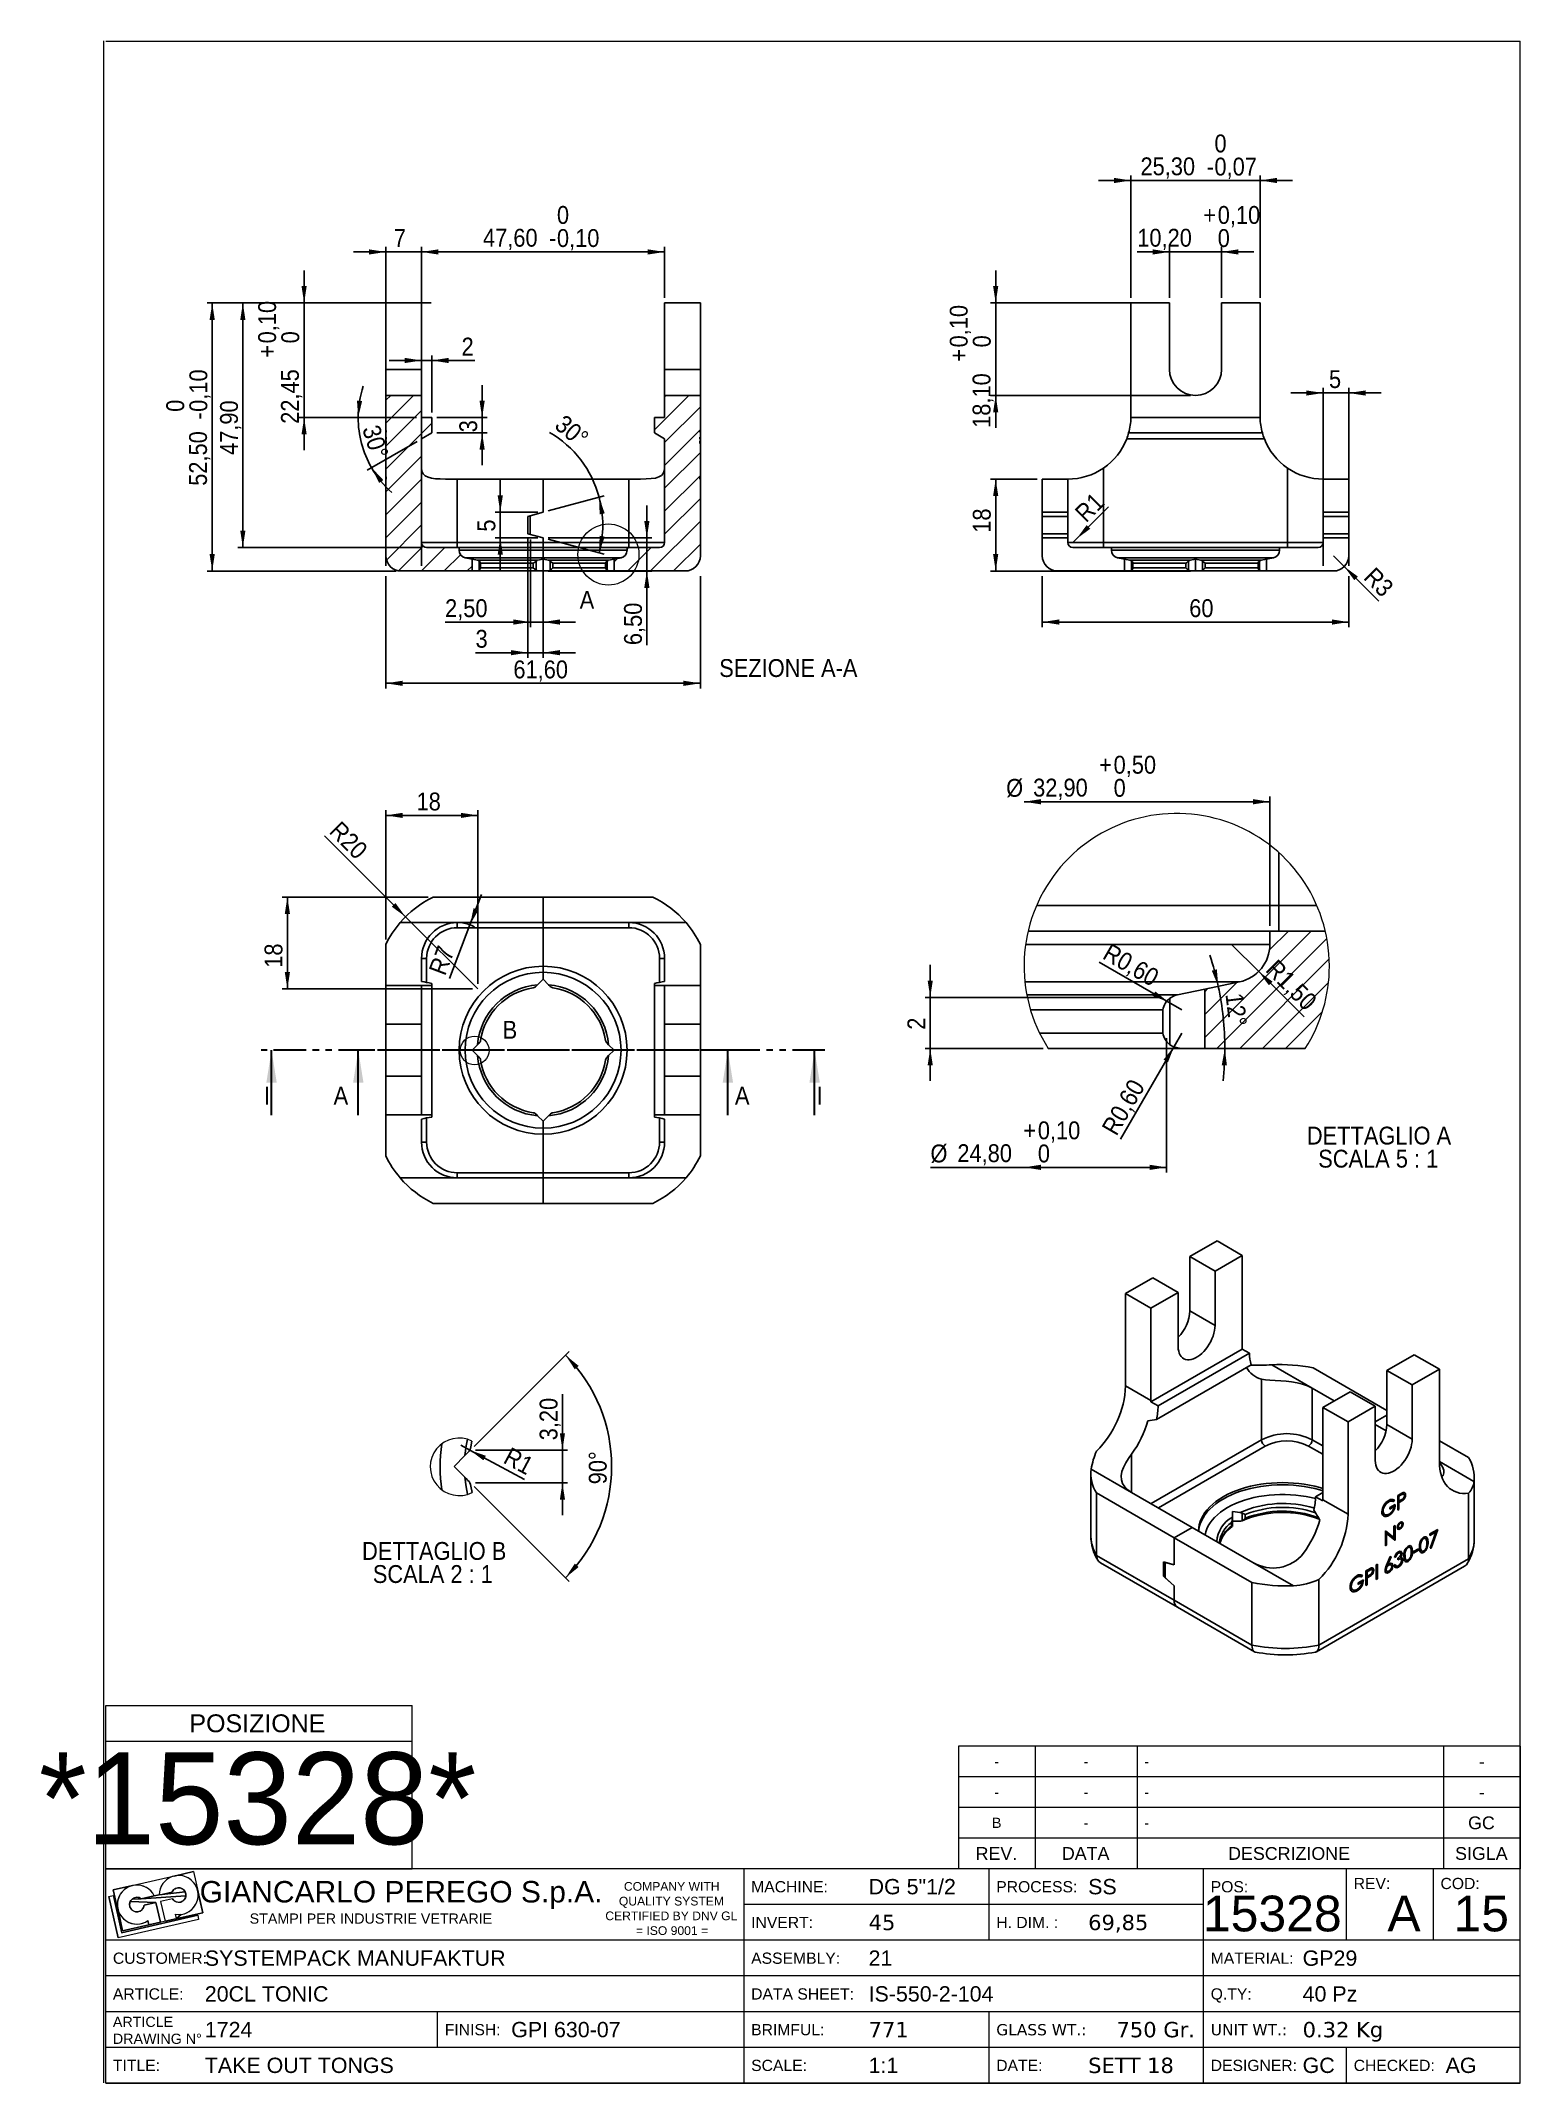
# Model space of a CAD drawing. Header units: millimetres. Extents: x -3 to 287, y 9 to 409.
import ezdxf

# ---------------------------------------------------------------- set-up
doc = ezdxf.new("R2010")
doc.units = ezdxf.units.MM
doc.linetypes.add('SLD-Combinazione-di-due-tratteggi', pattern=[12.7, 6.35, -1.27, 1.27, -1.27, 1.27, -1.27])
doc.linetypes.add('SLD-Solido', pattern=[0])
doc.layers.add('D', color=3, linetype='SLD-Solido', lineweight=25)
doc.layers.add('SEZ', color=6, linetype='SLD-Combinazione-di-due-tratteggi', lineweight=35)
doc.layers.add('Q', color=2, linetype='SLD-Solido')
doc.layers.add('S', color=4, linetype='SLD-Solido')
doc.styles.add('SLDTEXTSTYLE0', font='arial.ttf')
doc.styles.add('SLDTEXTSTYLE1', font='IDAutomationHC39M.ttf')
doc.styles.add('SLDTEXTSTYLE2', font='verdana.ttf')
doc.styles.add('SLDTEXTSTYLE3', font='GOTHIC.TTF', dxfattribs={"width": 0.913})
doc.dimstyles.new('SLDDIMSTYLE0', dxfattribs={"dimtxt": 3.5, "dimasz": 3.302, "dimexe": 0, "dimexo": 0.0625, "dimgap": 0.875, "dimtad": 1, "dimrnd": 1e-09, "dimzin": 12, "dimdsep": 46, "dimtxsty": 'SLDTEXTSTYLE3', "dimsah": 1, "dimcen": 0.09, "dimadec": 0, "dimazin": 3, "dimtfac": 1, "dimtmove": 0, "dimatfit": 0, "dimfxl": 0, "dimfrac": 2, "dimtolj": 1, "dimtzin": 12, "dimarcsym": 0})
doc.dimstyles.new('SLDDIMSTYLE1', dxfattribs={"dimtxt": 3.5, "dimasz": 3.302, "dimexe": 0, "dimexo": 0.0625, "dimgap": 0.875, "dimtad": 1, "dimrnd": 1e-09, "dimzin": 12, "dimdsep": 46, "dimtxsty": 'SLDTEXTSTYLE3', "dimsah": 1, "dimcen": 0, "dimadec": 0, "dimazin": 3, "dimtfac": 1, "dimtofl": 0, "dimtmove": 0, "dimatfit": 3, "dimfxl": 0, "dimfrac": 2, "dimtolj": 1, "dimtzin": 12, "dimarcsym": 0})
doc.dimstyles.new('SLDDIMSTYLE10', dxfattribs={"dimtxt": 3.5, "dimasz": 3.302, "dimexe": 0, "dimexo": 0.0625, "dimgap": 0.875, "dimtad": 1, "dimdec": 4, "dimlfac": 0.2, "dimzin": 12, "dimdsep": 46, "dimtxsty": 'SLDTEXTSTYLE3', "dimsah": 1, "dimcen": 0.09, "dimazin": 3, "dimtfac": 1, "dimtofl": 0, "dimtmove": 0, "dimatfit": 3, "dimfxl": 0, "dimfrac": 2, "dimtolj": 1, "dimtzin": 12, "dimarcsym": 0})
doc.dimstyles.new('SLDDIMSTYLE11', dxfattribs={"dimtxt": 3.5, "dimasz": 3.302, "dimexe": 0, "dimexo": 0.0625, "dimgap": 0.875, "dimtad": 1, "dimlfac": 0.2, "dimrnd": 1e-09, "dimzin": 12, "dimdsep": 46, "dimtxsty": 'SLDTEXTSTYLE3', "dimsah": 1, "dimcen": 0.09, "dimadec": 0, "dimazin": 3, "dimtfac": 1, "dimtmove": 0, "dimatfit": 0, "dimfxl": 0, "dimfrac": 2, "dimtolj": 1, "dimtzin": 12, "dimarcsym": 0})
doc.dimstyles.new('SLDDIMSTYLE12', dxfattribs={"dimtxt": 3.5, "dimasz": 3.302, "dimexe": 0, "dimexo": 0.0625, "dimgap": 0.875, "dimtad": 1, "dimlfac": 0.2, "dimrnd": 1e-09, "dimzin": 12, "dimdsep": 46, "dimtxsty": 'SLDTEXTSTYLE3', "dimsah": 1, "dimcen": 0.09, "dimadec": 0, "dimazin": 3, "dimtol": 1, "dimtp": 0.1, "dimtfac": 1, "dimtofl": 0, "dimtmove": 0, "dimatfit": 3, "dimfxl": 0, "dimfrac": 2, "dimtolj": 1, "dimarcsym": 0})
doc.dimstyles.new('SLDDIMSTYLE13', dxfattribs={"dimtxt": 3.5, "dimasz": 3.302, "dimexe": 0, "dimexo": 0.0625, "dimgap": 0.875, "dimtad": 1, "dimlfac": 0.2, "dimrnd": 1e-09, "dimzin": 12, "dimdsep": 46, "dimtxsty": 'SLDTEXTSTYLE3', "dimsah": 1, "dimcen": 0.09, "dimadec": 0, "dimazin": 3, "dimtol": 1, "dimtp": 0.5, "dimtfac": 1, "dimtofl": 0, "dimtmove": 0, "dimatfit": 3, "dimfxl": 0, "dimfrac": 2, "dimtolj": 1, "dimarcsym": 0})
doc.dimstyles.new('SLDDIMSTYLE14', dxfattribs={"dimtxt": 3.5, "dimasz": 3.302, "dimexe": 0, "dimexo": 0.0625, "dimgap": 0.875, "dimtad": 1, "dimlfac": 0.5, "dimrnd": 1e-09, "dimzin": 12, "dimdsep": 46, "dimtxsty": 'SLDTEXTSTYLE3', "dimsah": 1, "dimcen": 0.09, "dimadec": 0, "dimazin": 3, "dimtfac": 1, "dimtmove": 0, "dimatfit": 0, "dimfxl": 0, "dimfrac": 2, "dimtolj": 1, "dimtzin": 12, "dimarcsym": 0})
doc.dimstyles.new('SLDDIMSTYLE15', dxfattribs={"dimtxt": 3.5, "dimasz": 3.302, "dimexe": 0, "dimexo": 0.0625, "dimgap": 0.875, "dimtad": 1, "dimdec": 4, "dimlfac": 0.5, "dimzin": 12, "dimdsep": 46, "dimtxsty": 'SLDTEXTSTYLE3', "dimsah": 1, "dimcen": 0.09, "dimazin": 3, "dimtfac": 1, "dimtofl": 0, "dimtmove": 0, "dimatfit": 3, "dimfxl": 0, "dimfrac": 2, "dimtolj": 1, "dimtzin": 12, "dimarcsym": 0})
doc.dimstyles.new('SLDDIMSTYLE16', dxfattribs={"dimtxt": 3.5, "dimasz": 3.302, "dimexe": 0, "dimexo": 0.0625, "dimgap": 0.875, "dimtad": 1, "dimlfac": 0.5, "dimrnd": 1e-09, "dimzin": 12, "dimdsep": 46, "dimtxsty": 'SLDTEXTSTYLE3', "dimsah": 1, "dimcen": 0, "dimadec": 0, "dimazin": 3, "dimtfac": 1, "dimtofl": 0, "dimtmove": 0, "dimatfit": 3, "dimfxl": 0, "dimfrac": 2, "dimtolj": 1, "dimtzin": 12, "dimarcsym": 0})
doc.dimstyles.new('SLDDIMSTYLE2', dxfattribs={"dimtxt": 3.5, "dimasz": 3.302, "dimexe": 0, "dimexo": 0.0625, "dimgap": 0.875, "dimtad": 1, "dimrnd": 1e-09, "dimzin": 12, "dimdsep": 46, "dimtxsty": 'SLDTEXTSTYLE3', "dimsah": 1, "dimcen": 0, "dimadec": 0, "dimazin": 3, "dimtfac": 1, "dimtofl": 0, "dimtmove": 1, "dimatfit": 3, "dimfxl": 0, "dimfrac": 2, "dimtolj": 1, "dimtzin": 12, "dimarcsym": 0})
doc.dimstyles.new('SLDDIMSTYLE3', dxfattribs={"dimtxt": 3.5, "dimasz": 3.302, "dimexe": 0, "dimexo": 0.0625, "dimgap": 0.875, "dimtad": 1, "dimrnd": 1e-09, "dimzin": 12, "dimdsep": 46, "dimtxsty": 'SLDTEXTSTYLE3', "dimsah": 1, "dimcen": 0.09, "dimadec": 0, "dimazin": 3, "dimtol": 1, "dimtm": 0.1, "dimtfac": 1, "dimtofl": 0, "dimtmove": 0, "dimatfit": 3, "dimfxl": 0, "dimfrac": 2, "dimtolj": 1, "dimarcsym": 0})
doc.dimstyles.new('SLDDIMSTYLE4', dxfattribs={"dimtxt": 3.5, "dimasz": 3.302, "dimexe": 0, "dimexo": 0.0625, "dimgap": 0.875, "dimtad": 1, "dimrnd": 1e-09, "dimzin": 12, "dimdsep": 46, "dimtxsty": 'SLDTEXTSTYLE3', "dimsah": 1, "dimcen": 0.09, "dimadec": 0, "dimazin": 3, "dimtfac": 1, "dimtofl": 0, "dimtmove": 0, "dimatfit": 3, "dimfxl": 0, "dimfrac": 2, "dimtolj": 1, "dimtzin": 12, "dimarcsym": 0})
doc.dimstyles.new('SLDDIMSTYLE5', dxfattribs={"dimtxt": 3.5, "dimasz": 3.302, "dimexe": 0, "dimexo": 0.0625, "dimgap": 0.875, "dimtad": 1, "dimdec": 4, "dimzin": 12, "dimdsep": 46, "dimtxsty": 'SLDTEXTSTYLE3', "dimsah": 1, "dimcen": 0.09, "dimazin": 3, "dimtfac": 1, "dimtofl": 0, "dimtmove": 0, "dimatfit": 3, "dimfxl": 0, "dimfrac": 2, "dimtolj": 1, "dimtzin": 12, "dimarcsym": 0})
doc.dimstyles.new('SLDDIMSTYLE6', dxfattribs={"dimtxt": 3.5, "dimasz": 3.302, "dimexe": 0, "dimexo": 0.0625, "dimgap": 0.875, "dimtad": 1, "dimrnd": 1e-09, "dimzin": 12, "dimdsep": 46, "dimtxsty": 'SLDTEXTSTYLE3', "dimsah": 1, "dimcen": 0.09, "dimadec": 0, "dimazin": 3, "dimtol": 1, "dimtp": 0.1, "dimtfac": 1, "dimtmove": 0, "dimatfit": 0, "dimfxl": 0, "dimfrac": 2, "dimtolj": 1, "dimarcsym": 0})
doc.dimstyles.new('SLDDIMSTYLE7', dxfattribs={"dimtxt": 3.5, "dimasz": 3.302, "dimexe": 0, "dimexo": 0.0625, "dimgap": 0.875, "dimtad": 1, "dimrnd": 1e-09, "dimzin": 12, "dimdsep": 46, "dimtxsty": 'SLDTEXTSTYLE3', "dimsah": 1, "dimcen": 0.09, "dimadec": 0, "dimazin": 3, "dimtol": 1, "dimtm": 0.07, "dimtfac": 1, "dimtmove": 0, "dimatfit": 0, "dimfxl": 0, "dimfrac": 2, "dimtolj": 1, "dimarcsym": 0})
doc.dimstyles.new('SLDDIMSTYLE8', dxfattribs={"dimtxt": 3.5, "dimasz": 3.302, "dimexe": 0, "dimexo": 0.0625, "dimgap": 0.875, "dimtad": 1, "dimlfac": 0.2, "dimrnd": 1e-09, "dimzin": 12, "dimdsep": 46, "dimtxsty": 'SLDTEXTSTYLE3', "dimsah": 1, "dimcen": 0, "dimadec": 0, "dimazin": 3, "dimtfac": 1, "dimtofl": 0, "dimtmove": 0, "dimatfit": 3, "dimfxl": 0, "dimfrac": 2, "dimtolj": 1, "dimtzin": 12, "dimarcsym": 0})
doc.dimstyles.new('SLDDIMSTYLE9', dxfattribs={"dimtxt": 3.5, "dimasz": 3.302, "dimexe": 0, "dimexo": 0.0625, "dimgap": 0.875, "dimtad": 1, "dimlfac": 0.2, "dimrnd": 1e-09, "dimdsep": 46, "dimtxsty": 'SLDTEXTSTYLE3', "dimsah": 1, "dimcen": 0, "dimadec": 0, "dimazin": 2, "dimtfac": 1, "dimtofl": 0, "dimtmove": 0, "dimatfit": 3, "dimfxl": 0, "dimfrac": 2, "dimtolj": 1, "dimtzin": 12, "dimarcsym": 0})

msp = doc.modelspace()

# ---------------------------------------------------------------- texts
at = {"color": 7, "linetype": 'SLD-Solido', "lineweight": 18, "char_height": 3.5, "attachment_point": 1, "style": 'SLDTEXTSTYLE3'}
for s, insert in [('A', (102.38698, 300.98442)), ('B', (87.30274, 216.74318))]:
    msp.add_mtext(s, dxfattribs=dict(at, insert=insert))
for s, insert, char_height, attachment_point, style in [('SEZIONE A-A', (143.2454, 287.61245), 3.5, 2, 'SLDTEXTSTYLE3'), ('POSIZIONE', (39.26769, 80.89642), 3.5, 2, 'SLDTEXTSTYLE0'), ('*15328*', (39.30464, 73.44949), 18, 2, 'SLDTEXTSTYLE1'), ('-', (184.0467, 72.65032), 2, 2, 'SLDTEXTSTYLE0'), ('-', (201.5467, 72.65032), 2, 2, 'SLDTEXTSTYLE0'), ('-', (212.96714, 72.65032), 2, 1, 'SLDTEXTSTYLE0'), ('-', (279.04159, 72.89902), 2.5, 2, 'SLDTEXTSTYLE0'), ('-', (184.0467, 66.65032), 2, 2, 'SLDTEXTSTYLE0'), ('-', (201.5467, 66.65032), 2, 2, 'SLDTEXTSTYLE0'), ('-', (212.96714, 66.65032), 2, 1, 'SLDTEXTSTYLE0'), ('-', (279.04159, 66.89902), 2.5, 2, 'SLDTEXTSTYLE0'), ('B', (184.05783, 60.65032), 2, 2, 'SLDTEXTSTYLE0'), ('GC', (278.989, 60.89902), 2.5, 2, 'SLDTEXTSTYLE0'), ('-', (201.5467, 60.65032), 2, 2, 'SLDTEXTSTYLE0'), ('-', (212.96714, 60.65032), 2, 1, 'SLDTEXTSTYLE0'), ('REV.', (184.00491, 54.89902), 2.5, 2, 'SLDTEXTSTYLE0'), ('DATA', (201.47935, 54.89902), 2.5, 2, 'SLDTEXTSTYLE0'), ('DESCRIZIONE', (241.31167, 54.89902), 2.5, 2, 'SLDTEXTSTYLE0'), ('SIGLA', (278.9686, 54.89902), 2.5, 2, 'SLDTEXTSTYLE0'), (' GIANCARLO PEREGO S.p.A.', (26.33211, 48.25136), 4.2, 1, 'SLDTEXTSTYLE0'), ('MACHINE:', (135.96714, 48.23283), 2.2, 1, 'SLDTEXTSTYLE0'), ('DG 5"1/2', (158.96714, 48.64772), 3, 1, 'SLDTEXTSTYLE0'), ('PROCESS:', (183.96714, 48.23283), 2.2, 1, 'SLDTEXTSTYLE0'), ('SS', (201.96714, 48.64772), 3, 1, 'SLDTEXTSTYLE0'), ('POS:', (225.96714, 48.23283), 2.2, 1, 'SLDTEXTSTYLE0'), ('REV:', (253.96714, 48.86586), 2.2, 1, 'SLDTEXTSTYLE0'), ('COD:', (270.96714, 48.86586), 2.2, 1, 'SLDTEXTSTYLE0'), ('15328', (251.622, 45.38733), 7, 3, 'SLDTEXTSTYLE0'), ('A', (267.08597, 45.38733), 7, 3, 'SLDTEXTSTYLE0'), ('15', (284.38683, 45.38733), 7, 3, 'SLDTEXTSTYLE0'), ('STAMPI PER INDUSTRIE VETRARIE', (85.24591, 41.90032), 2, 3, 'SLDTEXTSTYLE0'), ('INVERT: ', (135.96714, 41.23283), 2.2, 1, 'SLDTEXTSTYLE0'), ('45', (158.96714, 41.64086), 3, 1, 'SLDTEXTSTYLE2'), ('H. DIM. :', (183.96714, 41.23283), 2.2, 1, 'SLDTEXTSTYLE0'), ('69,85', (201.96714, 41.64086), 3, 1, 'SLDTEXTSTYLE2'), ('CUSTOMER:', (10.96714, 34.23283), 2.2, 1, 'SLDTEXTSTYLE0'), ('SYSTEMPACK MANUFAKTUR', (28.96714, 34.64772), 3, 1, 'SLDTEXTSTYLE0'), ('ASSEMBLY: ', (135.96714, 34.23283), 2.2, 1, 'SLDTEXTSTYLE0'), ('21', (158.96714, 34.64772), 3, 1, 'SLDTEXTSTYLE0'), ('MATERIAL:', (225.96714, 34.23283), 2.2, 1, 'SLDTEXTSTYLE0'), ('GP29', (243.96714, 34.64772), 3, 1, 'SLDTEXTSTYLE0'), ('ARTICLE:', (10.96714, 27.23283), 2.2, 1, 'SLDTEXTSTYLE0'), ('20CL TONIC', (28.96714, 27.64772), 3, 1, 'SLDTEXTSTYLE0'), ('DATA SHEET:', (135.96714, 27.23283), 2.2, 1, 'SLDTEXTSTYLE0'), ('IS-550-2-104', (158.96714, 27.64772), 3, 1, 'SLDTEXTSTYLE0'), ('Q.TY: ', (225.96714, 27.23283), 2.2, 1, 'SLDTEXTSTYLE0'), ('40 Pz', (243.96714, 27.64772), 3, 1, 'SLDTEXTSTYLE0'), ('1724', (28.96714, 20.64772), 3, 1, 'SLDTEXTSTYLE0'), ('FINISH:', (75.96714, 20.23283), 2.2, 1, 'SLDTEXTSTYLE0'), ('GPI 630-07', (88.96714, 20.64772), 3, 1, 'SLDTEXTSTYLE0'), ('BRIMFUL: ', (135.96714, 20.23283), 2.2, 1, 'SLDTEXTSTYLE0'), ('771', (158.96714, 20.64086), 3, 1, 'SLDTEXTSTYLE2'), ('GLASS WT.:', (183.96714, 20.2278), 2.2, 1, 'SLDTEXTSTYLE2'), ('750 Gr.', (222.87339, 20.64086), 3, 3, 'SLDTEXTSTYLE2'), ('UNIT WT.: ', (225.96714, 20.2278), 2.2, 1, 'SLDTEXTSTYLE2'), ('0.32 Kg', (243.96714, 20.64086), 3, 1, 'SLDTEXTSTYLE2'), ('TITLE:', (10.96714, 13.23283), 2.2, 1, 'SLDTEXTSTYLE0'), ('TAKE OUT TONGS', (28.96714, 13.64772), 3, 1, 'SLDTEXTSTYLE0'), ('SCALE: ', (135.96714, 13.23283), 2.2, 1, 'SLDTEXTSTYLE0'), ('1:1', (158.96714, 13.64772), 3, 1, 'SLDTEXTSTYLE0'), ('DATE:', (183.96714, 13.23283), 2.2, 1, 'SLDTEXTSTYLE0'), ('SETT 18', (201.96714, 13.64086), 3, 1, 'SLDTEXTSTYLE2'), ('DESIGNER:', (225.96714, 13.23283), 2.2, 1, 'SLDTEXTSTYLE0'), ('GC', (243.96714, 13.64772), 3, 1, 'SLDTEXTSTYLE0'), ('CHECKED:', (253.96714, 13.23283), 2.2, 1, 'SLDTEXTSTYLE0'), ('AG', (271.96714, 13.64772), 3, 1, 'SLDTEXTSTYLE0')]:
    msp.add_mtext(s, dxfattribs=dict(insert=insert, char_height=char_height, attachment_point=attachment_point, style=style))
at = {"layer": 'SEZ', "char_height": 3.5, "attachment_point": 1, "style": 'SLDTEXTSTYLE3'}
for s, insert in [('I', (40.55932, 203.85576)), ('A', (54.1894, 203.85576)), ('A', (132.78911, 203.85576)), ('I', (148.81771, 203.85576))]:
    msp.add_mtext(s, dxfattribs=dict(at, insert=insert))

# ---------------------------------------------------------------- blocks, each defined once
blk = doc.blocks.new('SW_NOTE_0')
at = {"color": 0, "char_height": 2, "attachment_point": 1, "style": 'SLDTEXTSTYLE0'}
for s, insert in [('ARTICLE', (0, 2.58)), ('DRAWING N°', (0, -0.74))]:
    blk.add_mtext(s, dxfattribs=dict(at, insert=insert))
blk = doc.blocks.new('SW_NOTE_1')
at = {"color": 0, "char_height": 1.7, "attachment_point": 2, "style": 'SLDTEXTSTYLE0'}
for s, insert in [('COMPANY WITH', (9.5, 2.19)), ('CERTIFIED BY DNV GL', (9.42, -3.58)), ('QUALITY SYSTEM', (9.44, -0.7)), ('= ISO 9001 =', (9.56, -6.47))]:
    blk.add_mtext(s, dxfattribs=dict(at, insert=insert))
blk = doc.blocks.new('_D')
at = {"layer": 'Q'}
for p, q in [((64.42, 232.71), (64.42, 258)), ((82.42, 257), (64.42, 257)), ((82.42, 224), (82.42, 258))]:
    blk.add_line(p, q, dxfattribs=at)
for points in [[(64.42, 257), (67.72, 256.49), (67.72, 257.5)], [(82.42, 257), (79.11, 257.5), (79.11, 256.49)]]:
    blk.add_solid(points, dxfattribs=at)
at = {"layer": 'Q', "insert": (70.44, 261.47), "char_height": 3.5, "attachment_point": 1, "style": 'SLDTEXTSTYLE3'}
blk.add_mtext('18', dxfattribs=at)
blk = doc.blocks.new('_D_1')
at = {"layer": 'Q'}
for p, q in [((72.7, 241), (44.14, 241)), ((45.14, 223), (45.14, 241)), ((81.42, 223), (44.14, 223))]:
    blk.add_line(p, q, dxfattribs=at)
for points in [[(45.14, 241), (44.63, 237.69), (45.65, 237.69)], [(45.14, 223), (45.65, 226.3), (44.63, 226.3)]]:
    blk.add_solid(points, dxfattribs=at)
at = {"layer": 'Q', "insert": (40.67, 227.15), "char_height": 3.5, "attachment_point": 1, "rotation": 90, "style": 'SLDTEXTSTYLE3'}
blk.add_mtext('18', dxfattribs=at)
blk = doc.blocks.new('_D_2')
at = {"layer": 'Q'}
for q in [(52.43, 252.98), (82.42, 223)]:
    blk.add_line((68.27, 237.14), q, dxfattribs=at)
blk.add_solid([(68.27, 237.14), (66.3, 239.83), (65.58, 239.11)], dxfattribs=at)
at = {"layer": 'Q', "insert": (55.59, 256.14), "char_height": 3.5, "attachment_point": 1, "rotation": 315, "style": 'SLDTEXTSTYLE3'}
blk.add_mtext('R20', dxfattribs=at)
blk = doc.blocks.new('_D_3')
at = {"layer": 'Q'}
for q in [(83.16, 241.48), (76.92, 225.07)]:
    blk.add_line((80.9, 235.54), q, dxfattribs=at)
blk.add_arc((78.42, 229), 7, 61.0683, 81.8699, dxfattribs=at)
blk.add_solid([(80.9, 235.54), (82.55, 238.45), (81.6, 238.81)], dxfattribs=at)
at = {"layer": 'Q', "insert": (72.74, 226.66), "char_height": 3.5, "attachment_point": 1, "rotation": 69.1984, "style": 'SLDTEXTSTYLE3'}
blk.add_mtext('R7', dxfattribs=at)
blk = doc.blocks.new('_D_4')
at = {"layer": 'Q'}
for p, q in [((73.3, 357.37), (29.42, 357.37)), ((30.42, 304.87), (30.42, 357.37)), ((66.42, 304.87), (29.42, 304.87))]:
    blk.add_line(p, q, dxfattribs=at)
for points in [[(30.42, 357.37), (29.91, 354.07), (30.92, 354.07)], [(30.42, 304.87), (30.92, 308.17), (29.91, 308.17)]]:
    blk.add_solid(points, dxfattribs=at)
at = {"layer": 'Q', "char_height": 3.5, "attachment_point": 1, "rotation": 90, "style": 'SLDTEXTSTYLE3'}
for s, insert in [('0,10', (25.95, 336.05)), ('0', (21.42, 336.05)), ('52,50', (25.89, 321.56)), ('-', (25.95, 334.49))]:
    blk.add_mtext(s, dxfattribs=dict(at, insert=insert))
blk = doc.blocks.new('_D_5')
at = {"layer": 'Q'}
for p, q in [((64.42, 303.87), (64.42, 281.87)), ((126.02, 303.87), (126.02, 281.87)), ((64.42, 282.87), (126.02, 282.87))]:
    blk.add_line(p, q, dxfattribs=at)
for points in [[(64.42, 282.87), (67.72, 282.36), (67.72, 283.38)], [(126.02, 282.87), (122.71, 283.38), (122.71, 282.36)]]:
    blk.add_solid(points, dxfattribs=at)
at = {"layer": 'Q', "insert": (89.4, 287.34), "char_height": 3.5, "attachment_point": 1, "style": 'SLDTEXTSTYLE3'}
blk.add_mtext('61,60', dxfattribs=at)
blk = doc.blocks.new('_D_6')
at = {"layer": 'Q'}
for p, q in [((64.42, 305.87), (64.42, 368.37)), ((71.42, 305.87), (71.42, 368.37)), ((64.42, 367.37), (58.07, 367.37)), ((71.42, 367.37), (64.42, 367.37)), ((71.42, 367.37), (77.77, 367.37))]:
    blk.add_line(p, q, dxfattribs=at)
for points in [[(64.42, 367.37), (61.11, 367.88), (61.11, 366.86)], [(71.42, 367.37), (74.72, 366.86), (74.72, 367.88)]]:
    blk.add_solid(points, dxfattribs=at)
at = {"layer": 'Q', "insert": (65.97, 371.84), "char_height": 3.5, "attachment_point": 1, "style": 'SLDTEXTSTYLE3'}
blk.add_mtext('7', dxfattribs=at)
blk = doc.blocks.new('_D_7')
at = {"layer": 'Q'}
for p, q in [((115.54, 311.37), (115.54, 317.72)), ((96.22, 311.37), (116.54, 311.37)), ((115.54, 311.37), (115.54, 304.87)), ((96.22, 304.87), (116.54, 304.87)), ((115.54, 304.87), (115.54, 290.35))]:
    blk.add_line(p, q, dxfattribs=at)
for points in [[(115.54, 311.37), (116.05, 314.67), (115.03, 314.67)], [(115.54, 304.87), (115.03, 301.57), (116.05, 301.57)]]:
    blk.add_solid(points, dxfattribs=at)
at = {"layer": 'Q', "insert": (111.07, 290.35), "char_height": 3.5, "attachment_point": 1, "rotation": 90, "style": 'SLDTEXTSTYLE3'}
blk.add_mtext('6,50', dxfattribs=at)
blk = doc.blocks.new('_D_8')
at = {"layer": 'Q'}
for p, q in [((86.83, 316.37), (86.83, 322.72)), ((94.22, 316.37), (85.83, 316.37)), ((86.83, 311.37), (86.83, 316.37)), ((94.22, 311.37), (85.83, 311.37)), ((86.83, 311.37), (86.83, 305.02))]:
    blk.add_line(p, q, dxfattribs=at)
for points in [[(86.83, 316.37), (87.34, 319.67), (86.32, 319.67)], [(86.83, 311.37), (86.32, 308.07), (87.34, 308.07)]]:
    blk.add_solid(points, dxfattribs=at)
at = {"layer": 'Q', "insert": (82.36, 312.58), "char_height": 3.5, "attachment_point": 1, "rotation": 90, "style": 'SLDTEXTSTYLE3'}
blk.add_mtext('5', dxfattribs=at)
blk = doc.blocks.new('_D_9')
at = {"layer": 'Q'}
for p, q in [((96.18, 316.63), (107.15, 319.57)), ((96.18, 311.11), (107.15, 308.17))]:
    blk.add_line(p, q, dxfattribs=at)
for start, end in [(15, 59.7303), (345, 15)]:
    blk.add_arc((85.89, 313.87), 21.02, start, end, dxfattribs=at)
for points in [[(106.19, 319.31), (106.29, 315.97), (107.29, 316.16)], [(106.19, 308.43), (107.29, 311.59), (106.29, 311.77)]]:
    blk.add_solid(points, dxfattribs=at)
at = {"layer": 'Q', "insert": (99.49, 335.71), "char_height": 3.5, "attachment_point": 1, "rotation": 320.2235, "style": 'SLDTEXTSTYLE3'}
blk.add_mtext('30°', dxfattribs=at)
blk = doc.blocks.new('_D_10')
at = {"layer": 'Q'}
for p, q in [((92.22, 311.18), (92.22, 287.87)), ((95.22, 310.37), (95.22, 287.87)), ((92.22, 288.87), (81.99, 288.87)), ((92.22, 288.87), (95.22, 288.87)), ((95.22, 288.87), (101.57, 288.87))]:
    blk.add_line(p, q, dxfattribs=at)
for points in [[(92.22, 288.87), (88.91, 289.38), (88.91, 288.36)], [(95.22, 288.87), (98.52, 288.36), (98.52, 289.38)]]:
    blk.add_solid(points, dxfattribs=at)
at = {"layer": 'Q', "insert": (81.99, 293.34), "char_height": 3.5, "attachment_point": 1, "style": 'SLDTEXTSTYLE3'}
blk.add_mtext('3', dxfattribs=at)
blk = doc.blocks.new('_D_11')
at = {"layer": 'Q'}
for p, q in [((92.72, 311.04), (92.72, 293.87)), ((95.22, 310.37), (95.22, 293.87)), ((92.72, 294.87), (76.02, 294.87)), ((92.72, 294.87), (95.22, 294.87)), ((95.22, 294.87), (101.57, 294.87))]:
    blk.add_line(p, q, dxfattribs=at)
for points in [[(92.72, 294.87), (89.41, 295.38), (89.41, 294.36)], [(95.22, 294.87), (98.52, 294.36), (98.52, 295.38)]]:
    blk.add_solid(points, dxfattribs=at)
at = {"layer": 'Q', "insert": (76.02, 299.34), "char_height": 3.5, "attachment_point": 1, "style": 'SLDTEXTSTYLE3'}
blk.add_mtext('2,50', dxfattribs=at)
blk = doc.blocks.new('_D_12')
at = {"layer": 'Q'}
for p, q in [((71.42, 346.11), (65.07, 346.11)), ((71.42, 335.92), (71.42, 347.11)), ((71.42, 346.11), (73.42, 346.11)), ((73.42, 335.92), (73.42, 347.11)), ((73.42, 346.11), (81.84, 346.11))]:
    blk.add_line(p, q, dxfattribs=at)
for points in [[(71.42, 346.11), (68.11, 346.62), (68.11, 345.6)], [(73.42, 346.11), (76.72, 345.6), (76.72, 346.62)]]:
    blk.add_solid(points, dxfattribs=at)
at = {"layer": 'Q', "insert": (79.25, 350.58), "char_height": 3.5, "attachment_point": 1, "style": 'SLDTEXTSTYLE3'}
blk.add_mtext('2', dxfattribs=at)
blk = doc.blocks.new('_D_13')
at = {"layer": 'Q'}
for p, q in [((83.28, 334.92), (83.28, 341.27)), ((74.42, 334.92), (84.28, 334.92)), ((83.28, 334.92), (83.28, 331.92)), ((74.42, 331.92), (84.28, 331.92)), ((83.28, 331.92), (83.28, 325.57))]:
    blk.add_line(p, q, dxfattribs=at)
for points in [[(83.28, 334.92), (83.79, 338.22), (82.77, 338.22)], [(83.28, 331.92), (82.77, 328.62), (83.79, 328.62)]]:
    blk.add_solid(points, dxfattribs=at)
at = {"layer": 'Q', "insert": (78.81, 332.04), "char_height": 3.5, "attachment_point": 1, "rotation": 90, "style": 'SLDTEXTSTYLE3'}
blk.add_mtext('3', dxfattribs=at)
blk = doc.blocks.new('_D_14')
at = {"layer": 'Q'}
for p, q in [((70.42, 334.92), (58, 334.92)), ((70.55, 330.27), (60.76, 324.62))]:
    blk.add_line(p, q, dxfattribs=at)
for start, end in [(161.6517, 180), (180, 210), (210, 228.3483)]:
    blk.add_arc((78.61, 334.92), 19.61, start, end, dxfattribs=at)
for points in [[(59, 334.92), (59.78, 338.17), (58.77, 338.25)], [(61.63, 325.12), (63.1, 322.11), (63.93, 322.69)]]:
    blk.add_solid(points, dxfattribs=at)
at = {"layer": 'Q', "insert": (63.11, 333.78), "char_height": 3.5, "attachment_point": 1, "rotation": 287.2889, "style": 'SLDTEXTSTYLE3'}
blk.add_mtext('30°', dxfattribs=at)
blk = doc.blocks.new('_D_15')
at = {"layer": 'Q'}
for p, q in [((48.42, 357.37), (48.42, 363.72)), ((63.42, 357.37), (47.42, 357.37)), ((48.42, 334.92), (48.42, 357.37)), ((70.42, 334.92), (47.42, 334.92)), ((48.42, 334.92), (48.42, 328.57))]:
    blk.add_line(p, q, dxfattribs=at)
for points in [[(48.42, 357.37), (48.92, 360.67), (47.91, 360.67)], [(48.42, 334.92), (47.91, 331.62), (48.92, 331.62)]]:
    blk.add_solid(points, dxfattribs=at)
at = {"layer": 'Q', "char_height": 3.5, "attachment_point": 1, "rotation": 90, "style": 'SLDTEXTSTYLE3'}
for s, insert in [('0,10', (39.42, 349.46)), ('+', (39.42, 346.63)), ('0', (43.95, 349.46)), ('22,45', (43.89, 333.7))]:
    blk.add_mtext(s, dxfattribs=dict(at, insert=insert))
blk = doc.blocks.new('_D_16')
at = {"layer": 'Q'}
for p, q in [((63.42, 357.37), (35.42, 357.37)), ((36.42, 357.37), (36.42, 309.47)), ((71.42, 309.47), (35.42, 309.47))]:
    blk.add_line(p, q, dxfattribs=at)
for points in [[(36.42, 357.37), (35.91, 354.07), (36.92, 354.07)], [(36.42, 309.47), (36.92, 312.77), (35.91, 312.77)]]:
    blk.add_solid(points, dxfattribs=at)
at = {"layer": 'Q', "insert": (31.95, 327.6), "char_height": 3.5, "attachment_point": 1, "rotation": 90, "style": 'SLDTEXTSTYLE3'}
blk.add_mtext('47,90', dxfattribs=at)
blk = doc.blocks.new('_D_17')
at = {"layer": 'Q'}
for p, q in [((71.42, 358.37), (71.42, 368.37)), ((119.02, 358.37), (119.02, 368.37)), ((71.42, 367.37), (119.02, 367.37))]:
    blk.add_line(p, q, dxfattribs=at)
for points in [[(71.42, 367.37), (74.72, 366.86), (74.72, 367.88)], [(119.02, 367.37), (115.71, 367.88), (115.71, 366.86)]]:
    blk.add_solid(points, dxfattribs=at)
at = {"layer": 'Q', "char_height": 3.5, "attachment_point": 1, "style": 'SLDTEXTSTYLE3'}
for s, insert in [('0', (97.93, 376.37)), ('47,60', (83.45, 371.9)), ('-', (96.38, 371.84)), ('0,10', (97.93, 371.84))]:
    blk.add_mtext(s, dxfattribs=dict(at, insert=insert))
blk = doc.blocks.new('_D_18')
at = {"layer": 'Q'}
for p, q in [((191.99, 322.87), (182.86, 322.87)), ((183.86, 304.87), (183.86, 322.87)), ((221.99, 304.87), (182.86, 304.87))]:
    blk.add_line(p, q, dxfattribs=at)
for points in [[(183.86, 322.87), (183.35, 319.57), (184.36, 319.57)], [(183.86, 304.87), (184.36, 308.17), (183.35, 308.17)]]:
    blk.add_solid(points, dxfattribs=at)
at = {"layer": 'Q', "insert": (179.38, 312.37), "char_height": 3.5, "attachment_point": 1, "rotation": 90, "style": 'SLDTEXTSTYLE3'}
blk.add_mtext('18', dxfattribs=at)
blk = doc.blocks.new('_D_19')
at = {"layer": 'Q'}
for p, q in [((210.34, 381.37), (203.99, 381.37)), ((210.34, 358.37), (210.34, 382.37)), ((210.34, 381.37), (235.64, 381.37)), ((235.64, 358.37), (235.64, 382.37)), ((235.64, 381.37), (241.99, 381.37))]:
    blk.add_line(p, q, dxfattribs=at)
for points in [[(210.34, 381.37), (207.04, 381.88), (207.04, 380.86)], [(235.64, 381.37), (238.94, 380.86), (238.94, 381.88)]]:
    blk.add_solid(points, dxfattribs=at)
at = {"layer": 'Q', "char_height": 3.5, "attachment_point": 1, "style": 'SLDTEXTSTYLE3'}
for s, insert in [('0', (226.7, 390.37)), ('25,30', (212.21, 385.89)), ('0,07', (226.7, 385.84)), ('-', (225.15, 385.84))]:
    blk.add_mtext(s, dxfattribs=dict(at, insert=insert))
blk = doc.blocks.new('_D_20')
at = {"layer": 'Q'}
for p, q in [((217.89, 358.37), (217.89, 368.37)), ((228.09, 358.37), (228.09, 368.37)), ((217.89, 367.37), (211.54, 367.37)), ((217.89, 367.37), (228.09, 367.37)), ((228.09, 367.37), (234.44, 367.37))]:
    blk.add_line(p, q, dxfattribs=at)
for points in [[(217.89, 367.37), (214.59, 367.88), (214.59, 366.86)], [(228.09, 367.37), (231.39, 366.86), (231.39, 367.88)]]:
    blk.add_solid(points, dxfattribs=at)
at = {"layer": 'Q', "char_height": 3.5, "attachment_point": 1, "style": 'SLDTEXTSTYLE3'}
for s, insert in [('0,10', (227.34, 376.37)), ('+', (224.51, 376.37)), ('10,20', (211.58, 371.9)), ('0', (227.34, 371.84))]:
    blk.add_mtext(s, dxfattribs=dict(at, insert=insert))
blk = doc.blocks.new('_D_21')
at = {"layer": 'Q'}
for p, q in [((183.86, 357.37), (183.86, 363.72)), ((216.89, 357.37), (182.86, 357.37)), ((183.86, 357.37), (183.86, 339.27)), ((221.99, 339.27), (182.86, 339.27)), ((183.86, 339.27), (183.86, 332.92))]:
    blk.add_line(p, q, dxfattribs=at)
for points in [[(183.86, 357.37), (184.36, 360.67), (183.35, 360.67)], [(183.86, 339.27), (183.35, 335.97), (184.36, 335.97)]]:
    blk.add_solid(points, dxfattribs=at)
at = {"layer": 'Q', "char_height": 3.5, "attachment_point": 1, "rotation": 90, "style": 'SLDTEXTSTYLE3'}
for s, insert in [('0,10', (174.86, 348.67)), ('+', (174.86, 345.85)), ('0', (179.38, 348.67)), ('18,10', (179.33, 332.91))]:
    blk.add_mtext(s, dxfattribs=dict(at, insert=insert))
blk = doc.blocks.new('_D_22')
at = {"layer": 'Q'}
for p, q in [((192.99, 303.87), (192.99, 293.87)), ((252.99, 303.87), (252.99, 293.87)), ((252.99, 294.87), (192.99, 294.87))]:
    blk.add_line(p, q, dxfattribs=at)
for points in [[(192.99, 294.87), (196.29, 294.36), (196.29, 295.38)], [(252.99, 294.87), (249.69, 295.38), (249.69, 294.36)]]:
    blk.add_solid(points, dxfattribs=at)
at = {"layer": 'Q', "insert": (221.76, 299.34), "char_height": 3.5, "attachment_point": 1, "style": 'SLDTEXTSTYLE3'}
blk.add_mtext('60', dxfattribs=at)
blk = doc.blocks.new('_D_23')
at = {"layer": 'Q'}
for p, q in [((247.99, 305.87), (247.99, 340.74)), ((252.99, 305.87), (252.99, 340.74)), ((247.99, 339.74), (241.64, 339.74)), ((252.99, 339.74), (247.99, 339.74)), ((252.99, 339.74), (259.34, 339.74))]:
    blk.add_line(p, q, dxfattribs=at)
for points in [[(247.99, 339.74), (244.69, 340.24), (244.69, 339.23)], [(252.99, 339.74), (256.29, 339.23), (256.29, 340.24)]]:
    blk.add_solid(points, dxfattribs=at)
at = {"layer": 'Q', "insert": (249.13, 344.21), "char_height": 3.5, "attachment_point": 1, "style": 'SLDTEXTSTYLE3'}
blk.add_mtext('5', dxfattribs=at)
blk = doc.blocks.new('_D_24')
at = {"layer": 'Q'}
for q in [(249.99, 307.87), (258.92, 298.94)]:
    blk.add_line((252.11, 305.75), q, dxfattribs=at)
blk.add_solid([(252.11, 305.75), (254.09, 303.06), (254.8, 303.77)], dxfattribs=at)
at = {"layer": 'Q', "insert": (258.18, 305.87), "char_height": 3.5, "attachment_point": 1, "rotation": 315, "style": 'SLDTEXTSTYLE3'}
blk.add_mtext('R3', dxfattribs=at)
blk = doc.blocks.new('_D_25')
at = {"layer": 'Q'}
for q in [(205.95, 317.44), (198.99, 310.47)]:
    blk.add_line((199.7, 311.18), q, dxfattribs=at)
blk.add_solid([(199.7, 311.18), (202.39, 313.15), (201.67, 313.87)], dxfattribs=at)
at = {"layer": 'Q', "insert": (199.08, 316.65), "char_height": 3.5, "attachment_point": 1, "rotation": 45, "style": 'SLDTEXTSTYLE3'}
blk.add_mtext('R1', dxfattribs=at)
blk = doc.blocks.new('SW_HATCH_0')
at = {"layer": 'S', "color": 0}
for p, q in [((20.26, 11.28), (-0.61, -9.59)), ((23.31, 9.84), (1.75, -11.72)), ((15.77, 11.28), (12.08, 7.59)), ((23.78, 5.82), (6.24, -11.72)), ((5.7, 1.21), (-0.61, -5.1)), ((0, 0), (-0.61, -0.61)), ((23.63, 1.18), (10.73, -11.72)), ((22.45, -4.49), (15.22, -11.72))]:
    blk.add_line(p, q, dxfattribs=at)
blk = doc.blocks.new('_D_26')
at = {"layer": 'Q'}
for q in [(230.06, 231.72), (244.26, 217.52)]:
    blk.add_line((235.36, 226.42), q, dxfattribs=at)
blk.add_solid([(235.36, 226.42), (237.34, 223.73), (238.06, 224.44)], dxfattribs=at)
at = {"layer": 'Q', "insert": (238.99, 229.05), "char_height": 3.5, "attachment_point": 1, "rotation": 315, "style": 'SLDTEXTSTYLE3'}
blk.add_mtext('R1,50', dxfattribs=at)
blk = doc.blocks.new('_D_27')
at = {"layer": 'Q'}
for q in [(220.31, 214.34), (208.31, 193.56)]:
    blk.add_line((218.81, 211.75), q, dxfattribs=at)
blk.add_solid([(218.81, 211.75), (216.72, 209.14), (217.6, 208.63)], dxfattribs=at)
at = {"layer": 'Q', "insert": (204.47, 195.78), "char_height": 3.5, "attachment_point": 1, "rotation": 60, "style": 'SLDTEXTSTYLE3'}
blk.add_mtext('R0,60', dxfattribs=at)
blk = doc.blocks.new('_D_28')
at = {"layer": 'Q'}
blk.add_line((221.31, 211.34), (229.73, 211.34), dxfattribs=at)
for start, end in [(12, 18.2153), (0, 12), (353.7847, 0)]:
    blk.add_arc((170.26, 211.34), 58.46, start, end, dxfattribs=at)
for points in [[(227.45, 223.5), (227.17, 226.83), (226.18, 226.59)], [(228.73, 211.34), (228.13, 208.06), (229.14, 208.03)]]:
    blk.add_solid(points, dxfattribs=at)
at = {"layer": 'Q', "insert": (232.32, 222.37), "char_height": 3.5, "attachment_point": 1, "rotation": 276.8774, "style": 'SLDTEXTSTYLE3'}
blk.add_mtext('12°', dxfattribs=at)
blk = doc.blocks.new('_D_29')
at = {"layer": 'Q'}
for p, q in [((171.04, 221.34), (171.04, 227.69)), ((216.31, 221.34), (170.04, 221.34)), ((171.04, 221.34), (171.04, 211.34)), ((193.14, 211.34), (170.04, 211.34)), ((171.04, 211.34), (171.04, 204.99))]:
    blk.add_line(p, q, dxfattribs=at)
for points in [[(171.04, 221.34), (171.54, 224.65), (170.53, 224.65)], [(171.04, 211.34), (170.53, 208.04), (171.54, 208.04)]]:
    blk.add_solid(points, dxfattribs=at)
at = {"layer": 'Q', "insert": (166.57, 215.01), "char_height": 3.5, "attachment_point": 1, "rotation": 90, "style": 'SLDTEXTSTYLE3'}
blk.add_mtext('2', dxfattribs=at)
blk = doc.blocks.new('_D_30')
at = {"layer": 'Q'}
for q in [(204.1, 228.27), (220.31, 218.92)]:
    blk.add_line((217.71, 220.42), q, dxfattribs=at)
blk.add_solid([(217.71, 220.42), (215.11, 222.51), (214.6, 221.63)], dxfattribs=at)
at = {"layer": 'Q', "insert": (206.31, 232.09), "char_height": 3.5, "attachment_point": 1, "rotation": 330, "style": 'SLDTEXTSTYLE3'}
blk.add_mtext('R0,60', dxfattribs=at)
blk = doc.blocks.new('_D_31')
at = {"layer": 'Q'}
for p, q in [((217.31, 213.34), (217.31, 187.05)), ((189.41, 188.05), (171.08, 188.05)), ((189.41, 188.05), (217.31, 188.05))]:
    blk.add_line(p, q, dxfattribs=at)
for points in [[(189.41, 188.05), (192.71, 187.54), (192.71, 188.56)], [(217.31, 188.05), (214.01, 188.56), (214.01, 187.54)]]:
    blk.add_solid(points, dxfattribs=at)
at = {"layer": 'Q', "char_height": 3.5, "attachment_point": 1, "style": 'SLDTEXTSTYLE3'}
for s, insert in [('+', (189.28, 197.05)), ('0,10', (192.11, 197.05)), ('%%c', (171.08, 192.52)), ('24,80', (176.35, 192.58)), ('0', (192.11, 192.52))]:
    blk.add_mtext(s, dxfattribs=dict(at, insert=insert))
blk = doc.blocks.new('_D_32')
at = {"layer": 'Q'}
for p, q in [((237.56, 235.34), (237.56, 260.67)), ((189.41, 259.67), (237.56, 259.67))]:
    blk.add_line(p, q, dxfattribs=at)
for points in [[(189.41, 259.67), (192.71, 259.16), (192.71, 260.18)], [(237.56, 259.67), (234.26, 260.18), (234.26, 259.16)]]:
    blk.add_solid(points, dxfattribs=at)
at = {"layer": 'Q', "char_height": 3.5, "attachment_point": 1, "style": 'SLDTEXTSTYLE3'}
for s, insert in [('+', (204.12, 268.67)), ('0,50', (206.95, 268.67)), ('%%c', (185.91, 264.14)), ('32,90', (191.19, 264.19)), ('0', (206.95, 264.14))]:
    blk.add_mtext(s, dxfattribs=dict(at, insert=insert))
blk = doc.blocks.new('SW_NOTE_2')
at = {"color": 0, "char_height": 3.5, "attachment_point": 2, "style": 'SLDTEXTSTYLE3'}
for s, insert in [('DETTAGLIO A', (14.44, 4.47)), ('SCALA 5 : 1', (14.29, -0.05))]:
    blk.add_mtext(s, dxfattribs=dict(at, insert=insert))
blk = doc.blocks.new('_D_33')
at = {"layer": 'Q'}
for p, q in [((99.01, 132.66), (99.01, 143.63)), ((81.98, 132.66), (100.01, 132.66)), ((99.01, 132.66), (99.01, 126.26)), ((81.98, 126.26), (100.01, 126.26)), ((99.01, 126.26), (99.01, 119.91))]:
    blk.add_line(p, q, dxfattribs=at)
for points in [[(99.01, 132.66), (99.51, 135.97), (98.5, 135.97)], [(99.01, 126.26), (98.5, 122.96), (99.51, 122.96)]]:
    blk.add_solid(points, dxfattribs=at)
at = {"layer": 'Q', "insert": (94.54, 134.58), "char_height": 3.5, "attachment_point": 1, "rotation": 90, "style": 'SLDTEXTSTYLE3'}
blk.add_mtext('3,20', dxfattribs=at)
blk = doc.blocks.new('_D_34')
at = {"layer": 'Q'}
for p, q in [((81.69, 133.37), (100.3, 151.99)), ((81.69, 125.56), (100.3, 106.94))]:
    blk.add_line(p, q, dxfattribs=at)
blk.add_arc((77.78, 129.46), 30.85, 315, 45, dxfattribs=at)
for points in [[(99.6, 151.28), (101.43, 148.48), (102.18, 149.16)], [(99.6, 107.65), (102.18, 109.76), (101.43, 110.44)]]:
    blk.add_solid(points, dxfattribs=at)
at = {"layer": 'Q', "insert": (104.17, 125.97), "char_height": 3.5, "attachment_point": 1, "rotation": 90.0533, "style": 'SLDTEXTSTYLE3'}
blk.add_mtext('90°', dxfattribs=at)
blk = doc.blocks.new('_D_35')
at = {"layer": 'Q'}
for q in [(79.1, 133.61), (91.57, 126.93)]:
    blk.add_line((80.86, 132.66), q, dxfattribs=at)
blk.add_solid([(80.86, 132.66), (83.53, 130.66), (84.01, 131.55)], dxfattribs=at)
at = {"layer": 'Q', "insert": (88.86, 133.36), "char_height": 3.5, "attachment_point": 1, "rotation": 331.839, "style": 'SLDTEXTSTYLE3'}
blk.add_mtext('R1', dxfattribs=at)
blk = doc.blocks.new('SW_NOTE_3')
at = {"color": 0, "char_height": 3.5, "attachment_point": 2, "style": 'SLDTEXTSTYLE3'}
for s, insert in [('DETTAGLIO B', (14.16, 4.47)), ('SCALA 2 : 1', (13.9, -0.05))]:
    blk.add_mtext(s, dxfattribs=dict(at, insert=insert))

# ---------------------------------------------------------------- dimensions: what is measured, and where the dimension line sits
at = {"layer": 'Q'}
for base, p1, p2, dimstyle, picture, middle in [((235.63879, 381.36982), (210.33879, 357.37122), (235.63879, 357.37122), 'SLDDIMSTYLE7', '_D_19', (223.98126, 381.36982)), ((119.01584, 367.37122), (71.41584, 357.37122), (119.01584, 357.37122), 'SLDDIMSTYLE3', '_D_17', (95.21584, 367.37122)), ((228.08879, 367.37122), (217.88879, 357.37122), (228.08879, 357.37122), 'SLDDIMSTYLE6', '_D_20', (223.98126, 367.37122)), ((64.41584, 367.37122), (71.41584, 304.87122), (64.41584, 304.87122), 'SLDDIMSTYLE0', '_D_6', (67.26175, 367.37122)), ((73.41584, 346.10996), (71.41584, 334.92122), (73.41584, 334.92122), 'SLDDIMSTYLE0', '_D_12', (80.54709, 346.10996)), ((247.98879, 339.73619), (252.98879, 304.87122), (247.98879, 304.87122), 'SLDDIMSTYLE0', '_D_23', (250.42673, 339.73619)), ((95.21584, 288.87122), (92.21584, 312.17507), (95.21584, 311.37122), 'SLDDIMSTYLE0', '_D_10', (83.27973, 288.87122)), ((95.21584, 294.87122), (92.71584, 312.04109), (95.21584, 311.37122), 'SLDDIMSTYLE0', '_D_11', (80.54709, 294.87122)), ((126.01584, 282.87122), (64.41584, 304.87122), (126.01584, 304.87122), 'SLDDIMSTYLE4', '_D_5', (95.21584, 282.87122)), ((192.98879, 294.87122), (252.98879, 304.87122), (192.98879, 304.87122), 'SLDDIMSTYLE4', '_D_22', (224.34829, 294.87122)), ((64.41584, 256.99538), (82.41584, 222.99538), (64.41584, 231.71318), 'SLDDIMSTYLE0', '_D', (73.02614, 256.99538))]:
    dim = msp.add_linear_dim(base=base, p1=p1, p2=p2, dimstyle=dimstyle, dxfattribs=at)
    dim.commit()
    dim.dimension.update_dxf_attribs({"geometry": picture, "text_midpoint": middle, "dimtype": 160})
for base, p1, p2, dimstyle, picture, middle in [((48.41584, 357.37122), (71.41584, 334.92122), (64.41584, 357.37122), 'SLDDIMSTYLE6', '_D_15', (48.41584, 346.10996)), ((183.85503, 339.27122), (217.88879, 357.37122), (222.98879, 339.27122), 'SLDDIMSTYLE6', '_D_21', (183.85503, 345.32029)), ((30.41584, 357.37122), (226.8948, 304.87122), (226.8948, 357.37122), 'SLDDIMSTYLE3', '_D_4', (30.41584, 333.33041)), ((36.41584, 309.47122), (64.41584, 357.37122), (72.41584, 309.47122), 'SLDDIMSTYLE4', '_D_16', (36.41584, 333.42122)), ((83.27973, 331.92122), (73.41584, 334.92122), (73.41584, 331.92122), 'SLDDIMSTYLE0', '_D_13', (83.27973, 333.33041)), ((86.83181, 316.37122), (95.21584, 311.37122), (95.21584, 316.37122), 'SLDDIMSTYLE0', '_D_8', (86.83181, 313.87122)), ((183.85503, 322.87122), (222.98879, 304.87122), (192.98879, 322.87122), 'SLDDIMSTYLE0', '_D_18', (183.85503, 314.95678)), ((115.54148, 304.87122), (95.21584, 311.37122), (95.21584, 304.87122), 'SLDDIMSTYLE0', '_D_7', (115.54148, 294.87122)), ((45.13869, 240.99538), (82.41584, 222.99538), (73.69805, 240.99538), 'SLDDIMSTYLE0', '_D_1', (45.13869, 229.73492)), ((171.03676, 211.34476), (217.30953, 221.34476), (194.13592, 211.34476), 'SLDDIMSTYLE11', '_D_29', (171.03676, 216.30632)), ((99.00664, 126.26319), (80.98193, 132.66319), (80.98193, 126.26319), 'SLDDIMSTYLE14', '_D_33', (99.00664, 139.10662))]:
    dim = msp.add_linear_dim(base=base, p1=p1, p2=p2, angle=90, dimstyle=dimstyle, dxfattribs=at)
    dim.commit()
    dim.dimension.update_dxf_attribs({"geometry": picture, "text_midpoint": middle, "dimtype": 160})
for base, line1, line2, dimstyle, picture, middle in [((59.67115, 329.84603), ((71.41584, 334.92122), (73.41584, 334.92122)), ((73.41584, 331.92122), (71.41584, 330.76652)), 'SLDDIMSTYLE5', '_D_14', (59.88895, 329.09363)), ((106.90175, 313.87122), ((92.21584, 312.17507), (95.21584, 311.37122)), ((95.21584, 316.37122), (92.21584, 315.56737)), 'SLDDIMSTYLE5', '_D_9', (99.33166, 330.02301)), ((228.4068, 217.4559), ((220.30953, 211.34476), (194.13592, 211.34476)), ((231.61887, 224.3863), (219.6858, 221.84985)), 'SLDDIMSTYLE10', '_D_28', (228.3064, 218.3455)), ((108.63389, 129.46319), ((80.98193, 126.26319), (77.78193, 129.46319)), ((80.98193, 132.66319), (77.78193, 129.46319)), 'SLDDIMSTYLE15', '_D_34', (108.63388, 129.49189))]:
    dim = msp.add_angular_dim_2l(base=base, line1=line1, line2=line2, dimstyle=dimstyle, dxfattribs=at)
    dim.commit()
    dim.dimension.update_dxf_attribs({"geometry": picture, "text_midpoint": middle, "dimtype": 162})
for center, mpoint, dimstyle, picture, middle in [((198.98879, 310.47122), (199.6959, 311.17832), 'SLDDIMSTYLE1', '_D_25', (204.36486, 315.84729)), ((249.98879, 307.87122), (252.11011, 305.7499), 'SLDDIMSTYLE1', '_D_24', (257.25612, 300.6039)), ((82.41584, 222.99538), (68.27371, 237.13752), 'SLDDIMSTYLE1', '_D_2', (55.18895, 250.2223)), ((78.41584, 228.99538), (80.90178, 235.53909), 'SLDDIMSTYLE2', '_D_3', (77.88672, 227.60256)), ((220.30953, 218.91541), (217.71146, 220.41541), 'SLDDIMSTYLE9', '_D_30', (208.99919, 225.44545)), ((230.05953, 231.72241), (235.36283, 226.41911), 'SLDDIMSTYLE8', '_D_26', (240.24589, 221.53607)), ((220.30953, 214.34476), (218.80953, 211.74668), 'SLDDIMSTYLE9', '_D_27', (211.17901, 198.53023)), ((79.09683, 133.60651), (80.86008, 132.66261), 'SLDDIMSTYLE16', '_D_35', (89.45542, 128.06137))]:
    dim = msp.add_radius_dim(center=center, mpoint=mpoint, dimstyle=dimstyle, dxfattribs=at)
    dim.commit()
    dim.dimension.update_dxf_attribs({"geometry": picture, "text_midpoint": middle, "dimtype": 164})
for base, p1, p2, dimstyle, picture, middle in [((237.55953, 259.66901), (189.40914, 234.34476), (237.55953, 234.34476), 'SLDDIMSTYLE13', '_D_32', (200.95187, 259.66901)), ((217.30953, 188.05297), (189.40914, 214.34476), (217.30953, 214.34476), 'SLDDIMSTYLE12', '_D_31', (186.1199, 188.05297))]:
    dim = msp.add_linear_dim(base=base, p1=p1, p2=p2, angle=0, text='%%c<>', dimstyle=dimstyle, dxfattribs=at)
    dim.commit()
    dim.dimension.update_dxf_attribs({"geometry": picture, "text_midpoint": middle, "dimtype": 160})

# ---------------------------------------------------------------- hatches: boundary and pattern name
at = {"layer": 'S'}
h = msp.add_hatch(dxfattribs=at)
h.set_pattern_fill('ANSI31', color=256, angle=3e-322, style=0)
edge = h.paths.add_edge_path(flags=0)
edge.add_line((64.51584, 332.08567), (64.41584, 332.08567))
edge.add_line((64.41584, 332.08567), (64.41584, 331.0583))
edge.add_line((64.41584, 331.0583), (64.51584, 331.0583))
edge.add_line((64.51584, 331.0583), (64.51584, 330.69932))
edge.add_line((64.51584, 330.69932), (64.41584, 330.69932))
edge.add_line((64.41584, 330.69932), (64.41584, 330.38196))
edge.add_line((64.41584, 330.38196), (64.51584, 330.38196))
edge.add_line((64.51584, 330.38196), (64.51584, 329.82794))
edge.add_line((64.51584, 329.82794), (64.41584, 329.82794))
edge.add_line((64.41584, 329.82794), (64.41584, 323.34531))
edge.add_line((64.41584, 323.34531), (64.51584, 323.34531))
edge.add_line((64.51584, 323.34531), (64.51584, 322.88907))
edge.add_line((64.51584, 322.88907), (64.41584, 322.88907))
edge.add_line((64.41584, 322.88907), (64.41584, 307.87122))
edge.add_arc((67.41584, 307.87122), 3, 180, 270)
edge.add_line((67.41584, 304.87122), (81.3195, 304.87122))
edge.add_line((81.3195, 304.87122), (81.3195, 307.18928))
edge.add_line((81.3195, 307.18928), (79.95398, 307.47953))
edge.add_arc((80.26584, 308.94675), 1.5, 180, 258, ccw=False)
edge.add_line((78.76584, 308.94675), (78.76584, 309.47122))
edge.add_line((78.76584, 309.47122), (72.41584, 309.47122))
edge.add_arc((72.41584, 310.47122), 1, 180, 270, ccw=False)
edge.add_line((71.41584, 310.47122), (71.41584, 330.76652))
edge.add_line((71.41584, 330.76652), (73.41584, 331.92122))
edge.add_line((73.41584, 331.92122), (73.41584, 334.92122))
edge.add_line((73.41584, 334.92122), (71.41584, 334.92122))
edge.add_line((71.41584, 334.92122), (71.41584, 339.27122))
edge.add_line((71.41584, 339.27122), (64.41584, 339.27122))
edge.add_line((64.41584, 339.27122), (64.41584, 332.41925))
edge.add_line((64.41584, 332.41925), (64.51584, 332.41925))
edge.add_line((64.51584, 332.41925), (64.51584, 332.08567))
h = msp.add_hatch(dxfattribs=at)
h.set_pattern_fill('ANSI31', color=256, angle=3e-322, style=0)
edge = h.paths.add_edge_path(flags=0)
edge.add_line((126.01584, 332.08567), (125.91584, 332.08567))
edge.add_line((125.91584, 332.08567), (125.91584, 332.41925))
edge.add_line((125.91584, 332.41925), (126.01584, 332.41925))
edge.add_line((126.01584, 332.41925), (126.01584, 339.27122))
edge.add_line((126.01584, 339.27122), (119.01584, 339.27122))
edge.add_line((119.01584, 339.27122), (119.01584, 334.92122))
edge.add_line((119.01584, 334.92122), (117.01584, 334.92122))
edge.add_line((117.01584, 334.92122), (117.01584, 331.92122))
edge.add_line((117.01584, 331.92122), (119.01584, 330.76652))
edge.add_line((119.01584, 330.76652), (119.01584, 310.47122))
edge.add_arc((118.01584, 310.47122), 1, 270, 360, ccw=False)
edge.add_line((118.01584, 309.47122), (111.66584, 309.47122))
edge.add_line((111.66584, 309.47122), (111.66584, 308.94675))
edge.add_arc((110.16584, 308.94675), 1.5, 282, 360, ccw=False)
edge.add_line((110.47771, 307.47953), (109.11219, 307.18928))
edge.add_line((109.11219, 307.18928), (109.11219, 304.87122))
edge.add_line((109.11219, 304.87122), (123.01584, 304.87122))
edge.add_arc((123.01584, 307.87122), 3, 270, 360)
edge.add_line((126.01584, 307.87122), (126.01584, 322.88907))
edge.add_line((126.01584, 322.88907), (125.91584, 322.88907))
edge.add_line((125.91584, 322.88907), (125.91584, 323.34531))
edge.add_line((125.91584, 323.34531), (126.01584, 323.34531))
edge.add_line((126.01584, 323.34531), (126.01584, 329.82794))
edge.add_line((126.01584, 329.82794), (125.91584, 329.82794))
edge.add_line((125.91584, 329.82794), (125.91584, 330.38196))
edge.add_line((125.91584, 330.38196), (126.01584, 330.38196))
edge.add_line((126.01584, 330.38196), (126.01584, 330.69932))
edge.add_line((126.01584, 330.69932), (125.91584, 330.69932))
edge.add_line((125.91584, 330.69932), (125.91584, 331.0583))
edge.add_line((125.91584, 331.0583), (126.01584, 331.0583))
edge.add_line((126.01584, 331.0583), (126.01584, 332.08567))

# ---------------------------------------------------------------- linework, layer by layer
at = {"color": 179, "linetype": 'SLD-Solido', "lineweight": 18}
for p, q in [((9.17063, 8.7216), (9.17063, 408.7216)), ((9.56714, 408.65552), (286.56714, 408.65552)), ((286.56714, 8.65552), (286.56714, 408.65552)), ((9.56714, 50.65552), (9.56714, 82.65552)), ((9.56714, 82.65552), (69.56714, 82.65552)), ((69.56714, 50.65552), (69.56714, 82.65552)), ((9.56714, 75.65552), (69.56714, 75.65552)), ((286.56714, 74.65552), (176.56714, 74.65552)), ((176.56714, 74.65552), (176.56714, 50.65552)), ((191.56714, 74.65552), (191.56714, 50.65552)), ((211.56714, 74.65552), (211.56714, 50.65552)), ((271.56714, 74.65552), (271.56714, 50.65552)), ((286.56714, 74.65552), (286.56714, 50.65552)), ((286.56714, 68.65552), (176.56714, 68.65552)), ((286.56714, 62.65552), (176.56714, 62.65552)), ((286.56714, 56.65552), (176.56714, 56.65552)), ((9.56714, 50.65552), (69.56714, 50.65552)), ((286.56714, 50.65552), (9.56714, 50.65552)), ((9.56714, 8.65552), (9.56714, 50.65552)), ((11.02924, 46.554), (26.75394, 50.13811)), ((11.02924, 46.554), (26.75394, 50.13811)), ((11.02924, 46.554), (26.75394, 50.13811)), ((21.05215, 48.12213), (20.69886, 47.6857)), ((21.05215, 48.12213), (20.69886, 47.6857)), ((21.46553, 48.50213), (21.05215, 48.12213)), ((21.46553, 48.50213), (21.05215, 48.12213)), ((21.9301, 48.81751), (21.46553, 48.50213)), ((21.9301, 48.81751), (21.46553, 48.50213)), ((22.43583, 49.06147), (21.9301, 48.81751)), ((22.43583, 49.06147), (21.9301, 48.81751)), ((22.97184, 49.22875), (22.43583, 49.06147)), ((22.97184, 49.22875), (22.43583, 49.06147)), ((26.75394, 50.13811), (22.97184, 49.22875)), ((26.75394, 50.13811), (22.97184, 49.22875)), ((22.97184, 49.22875), (26.75394, 50.13811)), ((22.97184, 49.22875), (26.75394, 50.13811)), ((23.52656, 49.31575), (22.97184, 49.22875)), ((23.52656, 49.31575), (22.97184, 49.22875)), ((24.08804, 49.3206), (23.52656, 49.31575)), ((24.08804, 49.3206), (23.52656, 49.31575)), ((24.64418, 49.24318), (24.08804, 49.3206)), ((24.64418, 49.24318), (24.08804, 49.3206)), ((25.18299, 49.08517), (24.64418, 49.24318)), ((25.18299, 49.08517), (24.64418, 49.24318)), ((25.69286, 48.84997), (25.18299, 49.08517)), ((25.69286, 48.84997), (25.18299, 49.08517)), ((26.16279, 48.54265), (25.69286, 48.84997)), ((26.16279, 48.54265), (25.69286, 48.84997)), ((26.58267, 48.16984), (26.16279, 48.54265)), ((26.58267, 48.16984), (26.16279, 48.54265)), ((26.94344, 47.73957), (26.58267, 48.16984)), ((26.94344, 47.73957), (26.58267, 48.16984)), ((26.75394, 50.13811), (28.5972, 42.05112)), ((26.75394, 50.13811), (28.5972, 42.05112)), ((26.75394, 50.13811), (28.5972, 42.05112)), ((134.56714, 8.65552), (134.56714, 50.65552)), ((286.56714, 50.65552), (176.56714, 50.65552)), ((182.56714, 36.65552), (182.56714, 50.65552)), ((224.56714, 8.65552), (224.56714, 50.65552)), ((252.56714, 36.65552), (252.56714, 50.65552)), ((269.56714, 36.65552), (269.56714, 50.65552)), ((286.56714, 8.65552), (286.56714, 50.65552)), ((10.19423, 45.2294), (11.00336, 45.41184)), ((12.01866, 37.13811), (10.19423, 45.2294)), ((11.00336, 45.41184), (12.64492, 38.13157)), ((14.83185, 47.37342), (11.02924, 46.554)), ((14.83185, 47.37342), (11.02924, 46.554)), ((11.02924, 46.554), (14.83185, 47.37342)), ((11.02924, 46.554), (14.83185, 47.37342)), ((11.02924, 46.554), (12.85367, 38.46272)), ((12.85367, 38.46272), (11.02924, 46.554)), ((12.85367, 38.46272), (11.02924, 46.554)), ((11.89786, 44.31026), (11.84034, 43.75171)), ((11.89786, 44.31026), (11.84034, 43.75171)), ((12.03654, 44.85436), (11.89786, 44.31026)), ((12.03654, 44.85436), (11.89786, 44.31026)), ((12.25339, 45.3723), (12.03654, 44.85436)), ((12.25339, 45.3723), (12.03654, 44.85436)), ((12.54373, 45.85291), (12.25339, 45.3723)), ((12.54373, 45.85291), (12.25339, 45.3723)), ((12.90132, 46.28582), (12.54373, 45.85291)), ((12.90132, 46.28582), (12.54373, 45.85291)), ((13.31844, 46.66172), (12.90132, 46.28582)), ((13.31844, 46.66172), (12.90132, 46.28582)), ((13.7861, 46.97249), (13.31844, 46.66172)), ((13.7861, 46.97249), (13.31844, 46.66172)), ((14.29422, 47.21144), (13.7861, 46.97249)), ((14.29422, 47.21144), (13.7861, 46.97249)), ((14.24429, 43.80397), (14.28473, 44.01434)), ((14.24429, 43.80397), (14.28473, 44.01434)), ((14.28473, 44.01434), (14.35617, 44.21629)), ((14.28473, 44.01434), (14.35617, 44.21629)), ((14.83185, 47.37342), (14.29422, 47.21144)), ((14.83185, 47.37342), (14.29422, 47.21144)), ((14.35617, 44.21629), (14.457, 44.40528)), ((14.35617, 44.21629), (14.457, 44.40528)), ((19.39572, 44.01835), (14.35617, 44.21629)), ((19.39572, 44.01835), (14.35617, 44.21629)), ((14.35617, 44.21629), (19.39572, 44.01835)), ((14.35617, 44.21629), (19.39572, 44.01835)), ((14.457, 44.40528), (14.58496, 44.57707)), ((14.457, 44.40528), (14.58496, 44.57707)), ((14.58496, 44.57707), (14.73718, 44.7278)), ((14.58496, 44.57707), (14.73718, 44.7278)), ((14.73718, 44.7278), (14.91022, 44.85407)), ((14.73718, 44.7278), (14.91022, 44.85407)), ((16.52268, 44.78136), (14.73718, 44.7278)), ((16.52268, 44.78136), (14.73718, 44.7278)), ((14.73718, 44.7278), (16.52268, 44.78136)), ((14.73718, 44.7278), (16.52268, 44.78136)), ((15.3874, 47.45493), (14.83185, 47.37342)), ((15.3874, 47.45493), (14.83185, 47.37342)), ((14.91022, 44.85407), (15.1002, 44.95304)), ((14.91022, 44.85407), (15.1002, 44.95304)), ((15.1002, 44.95304), (15.30284, 45.0225)), ((15.1002, 44.95304), (15.30284, 45.0225)), ((15.30284, 45.0225), (15.51359, 45.06087)), ((15.30284, 45.0225), (15.51359, 45.06087)), ((15.94891, 47.45422), (15.3874, 47.45493)), ((15.94891, 47.45422), (15.3874, 47.45493)), ((15.51359, 45.06087), (15.7277, 45.06729)), ((15.51359, 45.06087), (15.7277, 45.06729)), ((15.7277, 45.06729), (15.94037, 45.04162)), ((15.7277, 45.06729), (15.94037, 45.04162)), ((15.94037, 45.04162), (16.14682, 44.98444)), ((15.94037, 45.04162), (16.14682, 44.98444)), ((16.50425, 47.37131), (15.94891, 47.45422)), ((16.50425, 47.37131), (15.94891, 47.45422)), ((16.14682, 44.98444), (16.34238, 44.89703)), ((16.14682, 44.98444), (16.34238, 44.89703)), ((16.34238, 44.89703), (16.52268, 44.78136)), ((16.34238, 44.89703), (16.52268, 44.78136)), ((17.04147, 47.20798), (16.50425, 47.37131)), ((17.04147, 47.20798), (16.50425, 47.37131)), ((19.07767, 45.36372), (16.52268, 44.78136)), ((16.52268, 44.78136), (19.07767, 45.36372)), ((16.52268, 44.78136), (19.07767, 45.36372)), ((25.26033, 45.34971), (16.52268, 44.78136)), ((25.26033, 45.34971), (16.52268, 44.78136)), ((16.52268, 44.78136), (25.26033, 45.34971)), ((16.52268, 44.78136), (25.26033, 45.34971)), ((17.54899, 46.96776), (17.04147, 47.20798)), ((17.54899, 46.96776), (17.04147, 47.20798)), ((17.08406, 43.49146), (19.39572, 44.01835)), ((19.39572, 44.01835), (17.08406, 43.49146)), ((19.39572, 44.01835), (17.08406, 43.49146)), ((18.01587, 46.65581), (17.54899, 46.96776)), ((18.01587, 46.65581), (17.54899, 46.96776)), ((18.43204, 46.27887), (18.01587, 46.65581)), ((18.43204, 46.27887), (18.01587, 46.65581)), ((18.78854, 45.84505), (18.43204, 46.27887)), ((18.78854, 45.84505), (18.43204, 46.27887)), ((19.07767, 45.36372), (18.78854, 45.84505)), ((19.07767, 45.36372), (18.78854, 45.84505)), ((20.01627, 45.57765), (19.07767, 45.36372)), ((20.01627, 45.57765), (19.07767, 45.36372)), ((19.07767, 45.36372), (20.01627, 45.57765)), ((19.07767, 45.36372), (20.01627, 45.57765)), ((19.39572, 44.01835), (20.26614, 40.1995)), ((20.26614, 40.1995), (19.39572, 44.01835)), ((20.26614, 40.1995), (19.39572, 44.01835)), ((20.01627, 45.57765), (22.57126, 46.16001)), ((20.01627, 45.57765), (22.57126, 46.16001)), ((20.01627, 45.57765), (22.57126, 46.16001)), ((25.11021, 46.15793), (20.01627, 45.57765)), ((25.11021, 46.15793), (20.01627, 45.57765)), ((20.01627, 45.57765), (25.11021, 46.15793)), ((20.01627, 45.57765), (25.11021, 46.15793)), ((20.06827, 46.13674), (20.01627, 45.57765)), ((20.06827, 46.13674), (20.01627, 45.57765)), ((20.20156, 46.68219), (20.06827, 46.13674)), ((20.20156, 46.68219), (20.06827, 46.13674)), ((20.41328, 47.20225), (20.20156, 46.68219)), ((20.41328, 47.20225), (20.20156, 46.68219)), ((22.6243, 44.75424), (20.31265, 44.22735)), ((22.6243, 44.75424), (20.31265, 44.22735)), ((22.6243, 44.75424), (20.31265, 44.22735)), ((20.31265, 44.22735), (21.18307, 40.40849)), ((20.31265, 44.22735), (21.18307, 40.40849)), ((20.31265, 44.22735), (21.18307, 40.40849)), ((20.69886, 47.6857), (20.41328, 47.20225)), ((20.69886, 47.6857), (20.41328, 47.20225)), ((22.57126, 46.16001), (22.68014, 46.33755)), ((22.57126, 46.16001), (22.68014, 46.33755)), ((22.74625, 44.5854), (22.6243, 44.75424)), ((22.74625, 44.5854), (22.6243, 44.75424)), ((22.68014, 46.33755), (22.81368, 46.49738)), ((22.68014, 46.33755), (22.81368, 46.49738)), ((22.89145, 44.43609), (22.74625, 44.5854)), ((22.89145, 44.43609), (22.74625, 44.5854)), ((22.81368, 46.49738), (22.96904, 46.63609)), ((22.81368, 46.49738), (22.96904, 46.63609)), ((23.05682, 44.30948), (22.89145, 44.43609)), ((23.05682, 44.30948), (22.89145, 44.43609)), ((22.96904, 46.63609), (23.14293, 46.75074)), ((22.96904, 46.63609), (23.14293, 46.75074)), ((23.23885, 44.20826), (23.05682, 44.30948)), ((23.23885, 44.20826), (23.05682, 44.30948)), ((23.14293, 46.75074), (23.33163, 46.83888)), ((23.14293, 46.75074), (23.33163, 46.83888)), ((23.43366, 44.13459), (23.23885, 44.20826)), ((23.43366, 44.13459), (23.23885, 44.20826)), ((23.33163, 46.83888), (23.53114, 46.89864)), ((23.33163, 46.83888), (23.53114, 46.89864)), ((23.63711, 44.09003), (23.43366, 44.13459)), ((23.63711, 44.09003), (23.43366, 44.13459)), ((23.53114, 46.89864), (23.73723, 46.92876)), ((23.53114, 46.89864), (23.73723, 46.92876)), ((23.84488, 44.07553), (23.63711, 44.09003)), ((23.84488, 44.07553), (23.63711, 44.09003)), ((23.73723, 46.92876), (23.9455, 46.92859)), ((23.73723, 46.92876), (23.9455, 46.92859)), ((24.05254, 44.09139), (23.84488, 44.07553)), ((24.05254, 44.09139), (23.84488, 44.07553)), ((23.9455, 46.92859), (24.15154, 46.89814)), ((23.9455, 46.92859), (24.15154, 46.89814)), ((24.2557, 44.13728), (24.05254, 44.09139)), ((24.2557, 44.13728), (24.05254, 44.09139)), ((24.15154, 46.89814), (24.35095, 46.83805)), ((24.15154, 46.89814), (24.35095, 46.83805)), ((24.45002, 44.21223), (24.2557, 44.13728)), ((24.45002, 44.21223), (24.2557, 44.13728)), ((24.35095, 46.83805), (24.53951, 46.7496)), ((24.35095, 46.83805), (24.53951, 46.7496)), ((24.63138, 44.31463), (24.45002, 44.21223)), ((24.63138, 44.31463), (24.45002, 44.21223)), ((24.53951, 46.7496), (24.71321, 46.63467)), ((24.53951, 46.7496), (24.71321, 46.63467)), ((24.79592, 44.44232), (24.63138, 44.31463)), ((24.79592, 44.44232), (24.63138, 44.31463)), ((24.71321, 46.63467), (24.86834, 46.4957)), ((24.71321, 46.63467), (24.86834, 46.4957)), ((24.94014, 44.59258), (24.79592, 44.44232)), ((24.94014, 44.59258), (24.79592, 44.44232)), ((24.86834, 46.4957), (25.00162, 46.33566)), ((24.86834, 46.4957), (25.00162, 46.33566)), ((25.06098, 44.76221), (24.94014, 44.59258)), ((25.06098, 44.76221), (24.94014, 44.59258)), ((25.00162, 46.33566), (25.11021, 46.15793)), ((25.00162, 46.33566), (25.11021, 46.15793)), ((25.15587, 44.94761), (25.06098, 44.76221)), ((25.15587, 44.94761), (25.06098, 44.76221)), ((25.11021, 46.15793), (25.1918, 45.96631)), ((25.11021, 46.15793), (25.1918, 45.96631)), ((25.2228, 45.14484), (25.15587, 44.94761)), ((25.2228, 45.14484), (25.15587, 44.94761)), ((25.1918, 45.96631), (25.24466, 45.76485)), ((25.1918, 45.96631), (25.24466, 45.76485)), ((25.26033, 45.34971), (25.2228, 45.14484)), ((25.26033, 45.34971), (25.2228, 45.14484)), ((25.24466, 45.76485), (25.26767, 45.55785)), ((25.24466, 45.76485), (25.26767, 45.55785)), ((25.26767, 45.55785), (25.26033, 45.34971)), ((25.26767, 45.55785), (25.26033, 45.34971)), ((27.23732, 47.26112), (26.94344, 47.73957)), ((27.23732, 47.26112), (26.94344, 47.73957)), ((27.45798, 46.74479), (27.23732, 47.26112)), ((27.45798, 46.74479), (27.23732, 47.26112)), ((27.35646, 43.99941), (27.53886, 44.53046)), ((27.35646, 43.99941), (27.53886, 44.53046)), ((27.60066, 46.20172), (27.45798, 46.74479)), ((27.60066, 46.20172), (27.45798, 46.74479)), ((27.53886, 44.53046), (27.64154, 45.0825)), ((27.53886, 44.53046), (27.64154, 45.0825)), ((28.5972, 42.05112), (27.60066, 46.20172)), ((28.5972, 42.05112), (27.60066, 46.20172)), ((27.66229, 45.64361), (27.60066, 46.20172)), ((27.60066, 46.20172), (28.5972, 42.05112)), ((27.66229, 45.64361), (27.60066, 46.20172)), ((27.60066, 46.20172), (28.5972, 42.05112)), ((27.64154, 45.0825), (27.66229, 45.64361)), ((27.64154, 45.0825), (27.66229, 45.64361)), ((11.84034, 43.75171), (11.86522, 43.19076)), ((11.84034, 43.75171), (11.86522, 43.19076)), ((11.86522, 43.19076), (11.97197, 42.6395)), ((11.86522, 43.19076), (11.97197, 42.6395)), ((11.97197, 42.6395), (12.85367, 38.46272)), ((11.97197, 42.6395), (12.85367, 38.46272)), ((12.85367, 38.46272), (11.97197, 42.6395)), ((11.97197, 42.6395), (12.15828, 42.1098)), ((12.85367, 38.46272), (11.97197, 42.6395)), ((11.97197, 42.6395), (12.15828, 42.1098)), ((27.76282, 40.72666), (12.01866, 37.13811)), ((12.15828, 42.1098), (12.42014, 41.6131)), ((12.15828, 42.1098), (12.42014, 41.6131)), ((12.42014, 41.6131), (12.75189, 41.16009)), ((12.42014, 41.6131), (12.75189, 41.16009)), ((12.64492, 38.13157), (27.58038, 41.53579)), ((12.75189, 41.16009), (13.14641, 40.76053)), ((12.75189, 41.16009), (13.14641, 40.76053)), ((28.5972, 42.05112), (12.85367, 38.46272)), ((28.5972, 42.05112), (12.85367, 38.46272)), ((28.5972, 42.05112), (12.85367, 38.46272)), ((13.14641, 40.76053), (13.59517, 40.42305)), ((13.14641, 40.76053), (13.59517, 40.42305)), ((13.59517, 40.42305), (14.08851, 40.1549)), ((13.59517, 40.42305), (14.08851, 40.1549)), ((14.08851, 40.1549), (14.61579, 39.96188)), ((14.08851, 40.1549), (14.61579, 39.96188)), ((14.23576, 43.58993), (14.24429, 43.80397)), ((14.23576, 43.58993), (14.24429, 43.80397)), ((14.25934, 43.37702), (14.23576, 43.58993)), ((14.25934, 43.37702), (14.23576, 43.58993)), ((14.31449, 43.17003), (14.25934, 43.37702)), ((14.31449, 43.17003), (14.25934, 43.37702)), ((14.39998, 42.97361), (14.31449, 43.17003)), ((14.39998, 42.97361), (14.31449, 43.17003)), ((14.51387, 42.79218), (14.39998, 42.97361)), ((14.51387, 42.79218), (14.39998, 42.97361)), ((14.65361, 42.62983), (14.51387, 42.79218)), ((14.65361, 42.62983), (14.51387, 42.79218)), ((14.81606, 42.49019), (14.65361, 42.62983)), ((14.81606, 42.49019), (14.65361, 42.62983)), ((14.99757, 42.37642), (14.81606, 42.49019)), ((14.99757, 42.37642), (14.81606, 42.49019)), ((15.19404, 42.29107), (14.99757, 42.37642)), ((15.19404, 42.29107), (14.99757, 42.37642)), ((15.40107, 42.23607), (15.19404, 42.29107)), ((15.40107, 42.23607), (15.19404, 42.29107)), ((15.614, 42.21263), (15.40107, 42.23607)), ((15.614, 42.21263), (15.40107, 42.23607)), ((15.82804, 42.2213), (15.614, 42.21263)), ((15.82804, 42.2213), (15.614, 42.21263)), ((16.03837, 42.26189), (15.82804, 42.2213)), ((16.03837, 42.26189), (15.82804, 42.2213)), ((16.24028, 42.33346), (16.03837, 42.26189)), ((16.24028, 42.33346), (16.03837, 42.26189)), ((16.4292, 42.43443), (16.24028, 42.33346)), ((16.4292, 42.43443), (16.24028, 42.33346)), ((16.60091, 42.56251), (16.4292, 42.43443)), ((16.60091, 42.56251), (16.4292, 42.43443)), ((16.75153, 42.71482), (16.60091, 42.56251)), ((16.75153, 42.71482), (16.60091, 42.56251)), ((16.87768, 42.88795), (16.75153, 42.71482)), ((16.87768, 42.88795), (16.75153, 42.71482)), ((16.8313, 39.99831), (17.35195, 40.20857)), ((16.8313, 39.99831), (17.35195, 40.20857)), ((16.97653, 43.078), (16.87768, 42.88795)), ((16.97653, 43.078), (16.87768, 42.88795)), ((17.04584, 43.28069), (16.97653, 43.078)), ((17.04584, 43.28069), (16.97653, 43.078)), ((17.08406, 43.49146), (17.04584, 43.28069)), ((17.08406, 43.49146), (17.04584, 43.28069)), ((17.35195, 40.20857), (17.83621, 40.49279)), ((17.35195, 40.20857), (17.83621, 40.49279)), ((18.01976, 39.68748), (17.83621, 40.49279)), ((17.83621, 40.49279), (18.01976, 39.68748)), ((17.83621, 40.49279), (18.01976, 39.68748)), ((20.26614, 40.1995), (18.01976, 39.68748)), ((18.01976, 39.68748), (20.26614, 40.1995)), ((18.01976, 39.68748), (20.26614, 40.1995)), ((21.18307, 40.40849), (28.5972, 42.05112)), ((21.18307, 40.40849), (28.5972, 42.05112)), ((28.5972, 42.05112), (21.18307, 40.40849)), ((28.5972, 42.05112), (21.18307, 40.40849)), ((21.18307, 40.40849), (23.42946, 40.92051)), ((21.18307, 40.40849), (23.42946, 40.92051)), ((21.18307, 40.40849), (23.42946, 40.92051)), ((23.42946, 40.92051), (23.24591, 41.72581)), ((23.42946, 40.92051), (23.24591, 41.72581)), ((23.24591, 41.72581), (23.8055, 41.67952)), ((23.42946, 40.92051), (24.36584, 41.71565)), ((23.42946, 40.92051), (24.36584, 41.71565)), ((24.36584, 41.71565), (23.42946, 40.92051)), ((23.8055, 41.67952), (24.36584, 41.71565)), ((24.36584, 41.71565), (24.91485, 41.83344)), ((24.36584, 41.71565), (24.91485, 41.83344)), ((24.91485, 41.83344), (25.44069, 42.03034)), ((24.91485, 41.83344), (25.44069, 42.03034)), ((25.44069, 42.03034), (25.93204, 42.30211)), ((25.44069, 42.03034), (25.93204, 42.30211)), ((25.93204, 42.30211), (26.3783, 42.6429)), ((25.93204, 42.30211), (26.3783, 42.6429)), ((26.3783, 42.6429), (26.76986, 43.04535)), ((26.3783, 42.6429), (26.76986, 43.04535)), ((26.76986, 43.04535), (27.09827, 43.50079)), ((26.76986, 43.04535), (27.09827, 43.50079)), ((27.09827, 43.50079), (27.35646, 43.99941)), ((27.09827, 43.50079), (27.35646, 43.99941)), ((27.58038, 41.53579), (27.76282, 40.72666)), ((224.56714, 43.65552), (134.56714, 43.65552)), ((286.56714, 36.65552), (9.56714, 36.65552)), ((12.85367, 38.46272), (18.01976, 39.68748)), ((12.85367, 38.46272), (18.01976, 39.68748)), ((18.01976, 39.68748), (12.85367, 38.46272)), ((18.01976, 39.68748), (12.85367, 38.46272)), ((14.61579, 39.96188), (15.16565, 39.84814)), ((14.61579, 39.96188), (15.16565, 39.84814)), ((15.16565, 39.84814), (15.72624, 39.81614)), ((15.16565, 39.84814), (15.72624, 39.81614)), ((15.72624, 39.81614), (16.28547, 39.86656)), ((15.72624, 39.81614), (16.28547, 39.86656)), ((16.28547, 39.86656), (16.8313, 39.99831)), ((16.28547, 39.86656), (16.8313, 39.99831)), ((286.56714, 29.65552), (9.56714, 29.65552)), ((286.56714, 22.65552), (9.56714, 22.65552)), ((74.56714, 15.65552), (74.56714, 22.65552)), ((182.56714, 8.65552), (182.56714, 22.65552)), ((286.56714, 15.65552), (9.56714, 15.65552)), ((252.56714, 8.65552), (252.56714, 15.65552)), ((286.56714, 8.65552), (9.56714, 8.65552)), ((9.56714, 8.65552), (286.56714, 8.65552))]:
    msp.add_line(p, q, dxfattribs=at)
at = {"color": 8, "linetype": 'SLD-Solido', "lineweight": 18}
for p, q in [((10.19423, 45.2294), (11.00336, 45.41184)), ((10.19423, 45.2294), (11.00336, 45.41184)), ((10.19423, 45.2294), (12.01866, 37.13811)), ((10.19423, 45.2294), (12.01866, 37.13811)), ((10.19423, 45.2294), (12.01866, 37.13811)), ((12.01866, 37.13811), (10.19423, 45.2294)), ((11.00336, 45.41184), (12.64492, 38.13157)), ((11.00336, 45.41184), (12.64492, 38.13157)), ((27.76282, 40.72666), (12.01866, 37.13811)), ((27.76282, 40.72666), (12.01866, 37.13811)), ((27.7623, 40.72654), (12.01866, 37.13811)), ((27.76219, 40.72652), (12.01866, 37.13811)), ((27.58038, 41.53579), (12.64492, 38.13157)), ((12.64492, 38.13157), (27.58038, 41.53579)), ((27.58038, 41.53579), (27.76282, 40.72666)), ((27.58038, 41.53579), (27.76282, 40.72666))]:
    msp.add_line(p, q, dxfattribs=at)
at = {"color": 7, "linetype": 'SLD-Solido', "lineweight": 18}
for centre, radius in [((108.01584, 308.09812), 5.98008), ((81.80752, 210.95582), 2.81711)]:
    msp.add_circle(centre, radius, dxfattribs=at)
for centre, radius, start, end in [((219.30953, 227.47928), 29.90039, 0.0000068, 212.6570185), ((219.30942, 227.47931), 29.9005, 327.3430454, 359.9999451), ((78.75796, 129.38405), 5.63423, 63.2579545, 297.0654338)]:
    msp.add_arc(centre, radius, start, end, dxfattribs=at)
at = {"color": 179, "linetype": 'SLD-Solido', "lineweight": 18}
for centre, radius, start, end in [((23.8402, 45.504), 3.82464, 261.0608453, 178.8965651), ((15.66336, 43.64026), 3.82464, 26.7834349, 304.6191547), ((15.66336, 43.64026), 1.42848, 53.0177695, 354.0209366), ((23.8402, 45.504), 1.42848, 211.6590634, 152.6622305)]:
    msp.add_arc(centre, radius, start, end, dxfattribs=at)
at = {"layer": 'D'}
for p, q in [((64.41584, 357.37122), (71.41584, 357.37122)), ((64.41584, 344.37122), (64.41584, 357.37122)), ((71.41584, 344.37122), (71.41584, 357.37122)), ((119.01584, 357.37122), (126.01584, 357.37122)), ((119.01584, 357.37122), (119.01584, 344.37122)), ((126.01584, 344.37122), (126.01584, 357.37122)), ((210.33879, 335.22122), (210.33879, 357.37122)), ((217.88879, 357.37122), (210.33879, 357.37122)), ((217.88879, 357.37122), (217.88879, 344.37122)), ((228.08879, 344.37122), (228.08879, 357.37122)), ((235.63879, 357.37122), (228.08879, 357.37122)), ((235.63879, 357.37122), (235.63879, 335.22122)), ((64.41584, 344.37122), (71.41584, 344.37122)), ((64.41584, 339.27122), (64.41584, 344.37122)), ((71.41584, 339.27122), (71.41584, 344.37122)), ((119.01584, 344.37122), (119.01584, 339.27122)), ((119.01584, 344.37122), (126.01584, 344.37122)), ((126.01584, 339.27122), (126.01584, 344.37122)), ((71.41584, 339.27122), (64.41584, 339.27122)), ((64.41584, 339.27122), (64.41584, 332.41925)), ((71.41584, 339.27122), (71.41584, 334.92122)), ((119.01584, 334.92122), (119.01584, 339.27122)), ((126.01584, 339.27122), (119.01584, 339.27122)), ((126.01584, 332.41925), (126.01584, 339.27122)), ((64.51584, 332.41925), (64.41584, 332.41925)), ((64.41584, 332.08567), (64.41584, 332.38977)), ((64.41584, 332.08567), (64.41584, 331.0583)), ((64.41584, 332.08567), (64.51584, 332.08567)), ((64.51584, 332.08567), (64.51584, 332.41925)), ((73.41584, 334.92122), (71.41584, 334.92122)), ((73.41584, 331.92122), (73.41584, 334.92122)), ((117.01584, 334.92122), (117.01584, 331.92122)), ((119.01584, 334.92122), (117.01584, 334.92122)), ((126.01584, 332.41925), (125.91584, 332.41925)), ((125.91584, 332.41925), (125.91584, 332.08567)), ((125.91584, 332.25581), (126.01584, 332.25581)), ((125.91584, 332.08567), (126.01584, 332.08567)), ((126.01584, 332.41925), (126.01584, 332.25581)), ((126.01584, 332.25581), (126.01584, 332.08567)), ((126.01584, 331.0583), (126.01584, 332.08567)), ((210.33514, 334.92122), (235.64243, 334.92122)), ((64.51584, 331.0583), (64.41584, 331.0583)), ((64.41584, 330.69932), (64.41584, 331.0583)), ((64.41584, 330.69932), (64.41584, 330.38196)), ((64.41584, 330.69932), (64.51584, 330.69932)), ((64.41584, 329.86637), (64.41584, 330.38196)), ((64.51584, 330.38196), (64.41584, 330.38196)), ((64.41584, 329.82794), (64.51584, 329.82794)), ((64.41584, 329.82794), (64.41584, 323.34531)), ((64.51584, 330.69932), (64.51584, 331.0583)), ((64.51584, 329.82794), (64.51584, 330.38196)), ((71.41584, 330.76652), (73.41584, 331.92122)), ((71.41584, 330.76652), (71.41584, 310.47122)), ((117.01584, 331.92122), (119.01584, 330.76652)), ((119.01584, 310.47122), (119.01584, 330.76652)), ((126.01584, 331.0583), (125.91584, 331.0583)), ((125.91584, 331.0583), (125.91584, 330.69932)), ((125.91584, 330.69932), (126.01584, 330.69932)), ((126.01584, 330.38196), (125.91584, 330.38196)), ((125.91584, 330.38196), (125.91584, 329.82794)), ((125.91584, 329.82794), (126.01584, 329.82794)), ((126.01584, 331.0583), (126.01584, 330.72879)), ((126.01584, 330.38196), (126.01584, 330.69932)), ((126.01584, 330.35249), (126.01584, 329.82794)), ((126.01584, 323.34531), (126.01584, 329.82794)), ((209.50739, 330.76652), (236.47019, 330.76652)), ((209.88973, 331.92122), (236.08784, 331.92122)), ((204.98879, 325.04662), (204.98879, 310.47122)), ((240.98879, 325.04662), (240.98879, 310.47122)), ((64.51584, 323.34531), (64.41584, 323.34531)), ((64.41584, 322.88907), (64.41584, 323.34531)), ((64.41584, 322.88907), (64.51584, 322.88907)), ((64.41584, 322.88907), (64.41584, 307.87122)), ((64.51584, 323.34531), (64.51584, 322.88907)), ((78.41584, 322.87122), (78.41584, 310.47122)), ((78.41584, 322.87122), (95.21584, 322.87122)), ((95.21584, 322.87122), (95.21584, 316.37122)), ((95.21584, 322.87122), (112.01584, 322.87122)), ((112.01584, 322.87122), (112.01584, 310.47122)), ((126.01584, 323.34531), (125.91584, 323.34531)), ((125.91584, 322.88907), (125.91584, 323.34531)), ((125.91584, 323.26513), (126.01584, 323.26513)), ((125.91584, 322.88907), (126.01584, 322.88907)), ((126.01584, 323.34531), (126.01584, 323.26513)), ((126.01584, 323.26513), (126.01584, 322.88907)), ((126.01584, 307.87122), (126.01584, 322.88907)), ((192.98879, 322.87122), (197.98879, 322.87122)), ((192.98879, 316.37122), (192.98879, 322.87122)), ((197.98879, 316.37122), (197.98879, 322.87122)), ((247.98879, 322.87122), (252.98879, 322.87122)), ((247.98879, 322.87122), (247.98879, 316.37122)), ((252.98879, 322.87122), (252.98879, 316.37122)), ((95.21584, 316.37122), (92.21584, 315.56737)), ((95.21584, 316.37122), (92.71584, 315.70134)), ((197.98879, 316.37122), (192.98879, 316.37122)), ((192.98879, 316.37122), (192.98879, 315.56737)), ((197.98879, 315.56737), (197.98879, 316.37122)), ((252.98879, 316.37122), (247.98879, 316.37122)), ((247.98879, 316.37122), (247.98879, 315.56737)), ((252.98879, 316.37122), (252.98879, 315.56737)), ((92.21584, 315.56737), (92.21584, 312.17507)), ((92.21584, 312.17507), (95.21584, 311.37122)), ((92.71584, 315.70134), (92.71584, 312.04109)), ((197.98879, 315.56737), (192.98879, 315.56737)), ((192.98879, 315.56737), (192.98879, 312.17507)), ((197.98879, 312.17507), (192.98879, 312.17507)), ((192.98879, 312.17507), (192.98879, 311.37122)), ((197.98879, 312.17507), (197.98879, 315.56737)), ((197.98879, 311.37122), (197.98879, 312.17507)), ((252.98879, 315.56737), (247.98879, 315.56737)), ((247.98879, 315.56737), (247.98879, 312.17507)), ((252.98879, 312.17507), (247.98879, 312.17507)), ((247.98879, 312.17507), (247.98879, 311.37122)), ((252.98879, 315.56737), (252.98879, 312.17507)), ((252.98879, 312.17507), (252.98879, 311.37122)), ((71.41584, 310.47122), (78.41584, 310.47122)), ((72.41584, 309.47122), (78.76584, 309.47122)), ((78.41584, 310.47122), (78.41584, 309.47122)), ((78.41584, 310.47122), (95.21584, 310.47122)), ((78.76584, 309.47122), (78.76584, 308.94675)), ((78.76584, 309.47122), (95.21584, 309.47122)), ((95.21584, 308.94675), (78.76584, 308.94675)), ((92.71584, 312.04109), (95.21584, 311.37122)), ((95.21584, 311.37122), (95.21584, 310.47122)), ((95.21584, 309.47122), (95.21584, 310.47122)), ((95.21584, 310.47122), (112.01584, 310.47122)), ((95.21584, 308.94675), (95.21584, 309.47122)), ((111.66584, 309.47122), (95.21584, 309.47122)), ((95.21584, 307.47953), (95.21584, 308.94675)), ((111.66584, 308.94675), (95.21584, 308.94675)), ((111.66584, 308.94675), (111.66584, 309.47122)), ((111.66584, 309.47122), (118.01584, 309.47122)), ((112.01584, 310.47122), (119.01584, 310.47122)), ((112.01584, 310.47122), (112.01584, 309.47122)), ((192.98879, 307.87122), (192.98879, 311.37122)), ((197.98879, 311.37122), (192.98879, 311.37122)), ((197.98879, 310.47122), (197.98879, 311.37122)), ((197.98879, 310.47122), (204.98879, 310.47122)), ((206.53879, 309.47122), (198.98879, 309.47122)), ((204.98879, 309.47122), (204.98879, 310.47122)), ((204.98879, 310.47122), (240.98879, 310.47122)), ((206.53879, 309.47122), (206.53879, 308.94675)), ((206.53879, 309.47122), (239.43879, 309.47122)), ((239.43879, 308.94675), (206.53879, 308.94675)), ((239.43879, 308.94675), (239.43879, 309.47122)), ((246.98879, 309.47122), (239.43879, 309.47122)), ((240.98879, 310.47122), (247.98879, 310.47122)), ((240.98879, 309.47122), (240.98879, 310.47122)), ((247.98879, 311.37122), (247.98879, 310.47122)), ((252.98879, 311.37122), (247.98879, 311.37122)), ((252.98879, 311.37122), (252.98879, 307.87122)), ((67.41584, 304.87122), (81.3195, 304.87122)), ((79.95398, 307.47953), (81.3195, 307.18928)), ((95.21584, 307.47953), (79.95398, 307.47953)), ((81.3195, 307.18928), (81.3195, 304.87122)), ((81.3195, 307.18928), (82.38473, 306.97224)), ((82.24913, 304.87122), (81.3195, 304.87122)), ((94.28622, 304.87122), (82.24913, 304.87122)), ((94.15062, 306.97224), (82.38473, 306.97224)), ((82.68406, 305.01883), (82.68406, 306.83773)), ((93.29878, 306.38535), (82.96493, 306.38535)), ((82.96493, 306.38535), (82.96493, 305.47122)), ((93.29878, 305.47122), (82.96493, 305.47122)), ((93.29878, 305.47122), (93.29878, 306.38535)), ((93.85129, 306.83773), (93.85129, 305.01883)), ((94.15062, 306.97224), (95.21584, 307.18928)), ((95.21584, 304.87122), (94.28622, 304.87122)), ((95.21584, 307.18928), (95.21584, 307.47953)), ((110.47771, 307.47953), (95.21584, 307.47953)), ((95.21584, 307.18928), (95.21584, 304.87122)), ((95.21584, 307.18928), (96.28107, 306.97224)), ((96.14547, 304.87122), (95.21584, 304.87122)), ((108.18256, 304.87122), (96.14547, 304.87122)), ((108.04696, 306.97224), (96.28107, 306.97224)), ((96.5804, 305.01883), (96.5804, 306.83773)), ((107.46676, 306.38535), (97.13291, 306.38535)), ((97.13291, 306.38535), (97.13291, 305.47122)), ((107.46676, 305.47122), (97.13291, 305.47122)), ((107.46676, 305.47122), (107.46676, 306.38535)), ((107.74763, 306.83773), (107.74763, 305.01883)), ((108.04696, 306.97224), (109.11219, 307.18928)), ((109.11219, 304.87122), (108.18256, 304.87122)), ((109.11219, 307.18928), (110.47771, 307.47953)), ((109.11219, 304.87122), (109.11219, 307.18928)), ((109.11219, 304.87122), (123.01584, 304.87122)), ((209.09245, 304.87122), (195.98879, 304.87122)), ((207.72692, 307.47953), (209.09245, 307.18928)), ((238.25066, 307.47953), (207.72692, 307.47953)), ((209.09245, 307.18928), (209.09245, 304.87122)), ((209.09245, 307.18928), (210.15768, 306.97224)), ((210.02207, 304.87122), (209.09245, 304.87122)), ((222.05917, 304.87122), (210.02207, 304.87122)), ((221.92356, 306.97224), (210.15768, 306.97224)), ((210.45701, 305.01883), (210.45701, 306.83773)), ((221.07173, 306.38535), (210.73788, 306.38535)), ((210.73788, 306.38535), (210.73788, 305.47122)), ((221.07173, 305.47122), (210.73788, 305.47122)), ((221.07173, 305.47122), (221.07173, 306.38535)), ((221.62423, 306.83773), (221.62423, 305.01883)), ((221.92356, 306.97224), (222.98879, 307.18928)), ((222.98879, 304.87122), (222.05917, 304.87122)), ((222.98879, 307.18928), (224.05402, 306.97224)), ((222.98879, 307.18928), (222.98879, 304.87122)), ((223.91841, 304.87122), (222.98879, 304.87122)), ((235.95551, 304.87122), (223.91841, 304.87122)), ((235.8199, 306.97224), (224.05402, 306.97224)), ((224.35335, 305.01883), (224.35335, 306.83773)), ((235.2397, 306.38535), (224.90585, 306.38535)), ((224.90585, 306.38535), (224.90585, 305.47122)), ((235.2397, 305.47122), (224.90585, 305.47122)), ((235.2397, 305.47122), (235.2397, 306.38535)), ((235.52057, 306.83773), (235.52057, 305.01883)), ((235.8199, 306.97224), (236.88513, 307.18928)), ((236.88513, 304.87122), (235.95551, 304.87122)), ((236.88513, 307.18928), (238.25066, 307.47953)), ((236.88513, 307.18928), (236.88513, 304.87122)), ((249.98879, 304.87122), (236.88513, 304.87122)), ((239.30953, 249.70615), (239.30953, 239.34476)), ((73.69805, 240.99538), (95.21584, 240.99538)), ((95.21584, 240.99538), (116.73364, 240.99538)), ((95.21584, 235.99538), (95.21584, 240.99538)), ((191.86425, 239.34476), (239.30953, 239.34476)), ((239.30953, 239.34476), (246.75482, 239.34476)), ((239.30953, 239.34476), (239.30953, 234.34476)), ((67.21716, 235.99538), (78.41584, 235.99538)), ((78.41584, 235.99538), (95.21584, 235.99538)), ((78.41584, 235.99538), (78.41584, 234.99538)), ((95.21584, 234.99538), (78.41584, 234.99538)), ((95.21584, 235.99538), (112.01584, 235.99538)), ((95.21584, 234.99538), (95.21584, 235.99538)), ((112.01584, 234.99538), (95.21584, 234.99538)), ((95.21584, 234.99538), (95.21584, 227.44538)), ((112.01584, 235.99538), (123.21453, 235.99538)), ((112.01584, 235.99538), (112.01584, 234.99538)), ((237.55954, 234.34476), (190.20801, 234.34476)), ((237.55954, 231.72241), (237.55954, 234.34476)), ((237.55954, 234.34476), (248.41106, 234.34476)), ((64.41584, 223.64538), (64.41584, 231.71318)), ((71.41584, 224.47678), (71.41584, 228.99538)), ((72.41584, 228.99538), (71.41584, 228.99538)), ((72.41584, 228.99538), (72.41584, 224.26983)), ((119.01584, 228.99538), (118.01584, 228.99538)), ((118.01584, 224.26983), (118.01584, 228.99538)), ((119.01584, 228.99538), (119.01584, 224.47678)), ((126.01584, 223.64538), (126.01584, 231.71318)), ((237.55954, 231.72241), (189.71174, 231.72241)), ((73.41584, 223.64903), (73.41584, 224.09444)), ((94.15062, 223.8265), (95.21584, 224.89172)), ((95.21584, 226.25725), (95.21584, 227.44538)), ((95.21584, 224.89172), (95.21584, 226.25725)), ((95.21584, 224.89172), (96.28107, 223.8265)), ((117.01584, 224.09444), (117.01584, 223.64903)), ((231.61887, 224.38631), (189.56954, 224.38631)), ((224.79123, 222.93505), (231.61887, 224.38631)), ((64.41584, 223.64538), (71.41584, 223.64538)), ((64.41584, 223.64538), (64.41584, 216.09538)), ((71.41584, 223.64903), (73.41584, 223.64903)), ((71.41584, 223.64538), (71.41584, 223.64903)), ((71.41584, 223.64538), (71.41584, 216.09538)), ((73.41584, 198.34174), (73.41584, 223.64903)), ((93.85129, 223.52717), (94.15062, 223.8265)), ((96.28107, 223.8265), (96.5804, 223.52717)), ((117.01584, 223.64903), (119.01584, 223.64903)), ((117.01584, 198.34174), (117.01584, 223.64903)), ((119.01584, 223.64903), (119.01584, 223.64538)), ((119.01584, 216.09538), (119.01584, 223.64538)), ((119.01584, 223.64538), (126.01584, 223.64538)), ((126.01584, 216.09538), (126.01584, 223.64538)), ((219.46509, 221.84985), (189.94386, 221.84985)), ((217.96845, 221.17732), (217.96845, 212.08285)), ((219.46509, 221.84985), (224.79123, 222.93505)), ((224.79123, 211.34476), (224.79123, 222.93505)), ((64.41584, 216.09538), (71.41584, 216.09538)), ((64.41584, 205.89538), (64.41584, 216.09538)), ((71.41584, 205.89538), (71.41584, 216.09538)), ((119.01584, 216.09538), (126.01584, 216.09538)), ((119.01584, 216.09538), (119.01584, 205.89538)), ((126.01584, 205.89538), (126.01584, 216.09538)), ((216.5641, 218.91541), (190.66178, 218.91541)), ((216.5641, 214.34476), (216.5641, 218.91541)), ((81.3195, 210.99538), (82.38473, 212.06061)), ((82.38473, 212.06061), (82.68406, 212.35994)), ((107.74763, 212.35994), (108.04696, 212.06061)), ((108.04696, 212.06061), (109.11219, 210.99538)), ((216.5641, 214.34476), (192.44845, 214.34476)), ((82.38473, 209.93015), (81.3195, 210.99538)), ((82.68406, 209.63083), (82.38473, 209.93015)), ((108.04696, 209.93015), (107.74763, 209.63083)), ((109.11219, 210.99538), (108.04696, 209.93015)), ((220.14313, 211.34476), (194.13592, 211.34476)), ((224.79123, 211.34476), (220.14313, 211.34476)), ((224.79123, 211.34476), (244.48315, 211.34476)), ((64.41584, 205.89538), (71.41584, 205.89538)), ((64.41584, 205.89538), (64.41584, 198.34538)), ((71.41584, 205.89538), (71.41584, 198.34538)), ((119.01584, 205.89538), (126.01584, 205.89538)), ((119.01584, 198.34538), (119.01584, 205.89538)), ((126.01584, 198.34538), (126.01584, 205.89538)), ((64.41584, 198.34538), (71.41584, 198.34538)), ((64.41584, 190.27759), (64.41584, 198.34538)), ((71.41584, 198.34174), (71.41584, 198.34538)), ((71.41584, 198.34174), (73.41584, 198.34174)), ((71.41584, 192.99538), (71.41584, 197.51398)), ((72.41584, 197.72094), (72.41584, 192.99538)), ((73.41584, 198.34174), (73.41584, 197.89633)), ((94.15062, 198.16427), (93.85129, 198.4636)), ((95.21584, 197.09904), (94.15062, 198.16427)), ((96.28107, 198.16427), (95.21584, 197.09904)), ((95.21584, 195.73352), (95.21584, 197.09904)), ((96.5804, 198.4636), (96.28107, 198.16427)), ((117.01584, 197.89633), (117.01584, 198.34174)), ((117.01584, 198.34174), (119.01584, 198.34174)), ((118.01584, 192.99538), (118.01584, 197.72094)), ((119.01584, 198.34538), (126.01584, 198.34538)), ((119.01584, 198.34538), (119.01584, 198.34174)), ((119.01584, 197.51398), (119.01584, 192.99538)), ((126.01584, 190.27759), (126.01584, 198.34538)), ((72.41584, 192.99538), (71.41584, 192.99538)), ((95.21584, 194.54538), (95.21584, 195.73352)), ((95.21584, 194.54538), (95.21584, 186.99538)), ((119.01584, 192.99538), (118.01584, 192.99538)), ((67.21716, 185.99538), (78.41584, 185.99538)), ((78.41584, 186.99538), (78.41584, 185.99538)), ((78.41584, 186.99538), (95.21584, 186.99538)), ((78.41584, 185.99538), (95.21584, 185.99538)), ((95.21584, 186.99538), (112.01584, 186.99538)), ((95.21584, 185.99538), (95.21584, 186.99538)), ((95.21584, 180.99538), (95.21584, 185.99538)), ((95.21584, 185.99538), (112.01584, 185.99538)), ((112.01584, 186.99538), (112.01584, 185.99538)), ((112.01584, 185.99538), (123.21453, 185.99538)), ((73.69805, 180.99538), (95.21584, 180.99538)), ((95.21584, 180.99538), (116.73364, 180.99538)), ((227.19985, 173.64371), (221.8612, 170.56176)), ((227.19985, 173.64371), (232.1496, 170.78628)), ((221.8612, 170.56176), (226.81095, 167.70434)), ((221.8612, 159.94673), (221.8612, 170.56176)), ((232.1496, 170.78628), (226.81095, 167.70434)), ((232.1496, 170.78628), (232.1496, 152.6999)), ((214.64871, 166.39808), (209.31005, 163.31614)), ((214.64871, 166.39808), (219.59846, 163.54065)), ((226.81095, 157.08931), (226.81095, 167.70434)), ((209.31005, 163.31614), (214.2598, 160.45871)), ((209.31005, 145.22976), (209.31005, 163.31614)), ((219.59846, 163.54065), (214.2598, 160.45871)), ((214.2598, 142.37234), (214.2598, 160.45871)), ((219.59846, 163.54065), (219.59846, 152.92562)), ((221.8612, 159.94673), (226.81095, 157.08931)), ((214.25722, 142.12589), (232.15218, 152.45642)), ((232.15218, 152.45642), (233.56639, 151.64002)), ((215.35648, 138.67804), (233.88134, 149.37221)), ((215.67144, 141.30948), (233.56639, 151.64002)), ((237.91345, 149.37086), (245.83212, 144.79951)), ((246.03166, 148.76636), (260.46923, 140.43173)), ((260.46923, 148.27382), (265.80788, 151.35576)), ((260.46923, 148.27382), (265.41898, 145.41639)), ((260.46923, 148.27382), (260.46923, 137.65879)), ((265.41898, 145.41639), (270.75763, 148.49834)), ((265.80788, 151.35576), (270.75763, 148.49834)), ((270.75763, 148.49834), (270.75763, 130.41196)), ((209.31005, 145.22976), (214.2598, 142.37234)), ((235.93262, 146.57581), (235.93262, 134.6744)), ((245.83212, 144.79951), (250.1415, 142.31175)), ((245.83212, 144.79951), (245.83212, 134.6744)), ((247.91808, 141.0282), (253.25674, 144.11014)), ((253.25674, 144.11014), (258.20649, 141.25271)), ((265.41898, 134.80136), (265.41898, 145.41639)), ((214.25722, 142.12589), (215.67144, 141.30948)), ((247.91808, 141.0282), (252.86783, 138.17077)), ((247.91808, 141.0282), (247.91808, 122.94182)), ((252.86783, 138.17077), (258.20649, 141.25271)), ((258.20649, 141.25271), (258.20649, 130.63768)), ((252.86783, 120.08439), (252.86783, 138.17077)), ((258.20649, 138.22743), (260.46923, 139.53368)), ((258.20649, 137.65594), (260.32954, 136.43033)), ((260.46923, 137.65879), (265.41898, 134.80136)), ((81.29321, 134.41565), (81.07278, 133.29731)), ((214.29658, 122.18418), (235.93262, 134.6744)), ((236.63973, 133.44966), (215.71091, 121.36771)), ((247.91808, 131.83725), (245.12501, 133.44966)), ((245.83212, 134.6744), (247.91808, 133.4702)), ((270.75763, 134.49236), (276.46243, 131.19905)), ((77.78193, 129.46319), (79.91239, 131.59364)), ((79.91239, 127.33273), (77.78193, 129.46319)), ((202.49759, 128.06314), (202.49759, 115.81503)), ((202.55811, 128.96066), (210.47678, 124.38931)), ((210.47678, 131.88047), (210.47678, 124.38931)), ((270.75763, 130.41032), (277.50957, 126.51251)), ((81.07278, 125.62906), (81.32157, 124.36684)), ((203.60526, 124.27411), (203.60526, 112.026)), ((203.60526, 124.27411), (218.82064, 115.49046)), ((210.47678, 124.38931), (222.35617, 117.53148)), ((246.50129, 123.51178), (247.91808, 124.32968)), ((262.60596, 123.77249), (263.09132, 124.05268)), ((263.79726, 124.00791), (263.70887, 124.05893)), ((276.46243, 124.24659), (276.46243, 111.37287)), ((277.57009, 115.16191), (277.57009, 127.41002)), ((230.20764, 120.60418), (231.71411, 120.42696)), ((230.20764, 119.55729), (230.20764, 120.60418)), ((232.13742, 118.83192), (232.13742, 120.31713)), ((232.72671, 120.05862), (232.72671, 119.3122)), ((246.50129, 123.51178), (247.91551, 122.69537)), ((247.91808, 122.94182), (252.86783, 120.08439)), ((259.6479, 120.73012), (259.71861, 120.6893)), ((259.94175, 120.08531), (260.03014, 120.03428)), ((260.74949, 122.56257), (260.8202, 122.52175)), ((261.05123, 121.40938), (262.09829, 122.01383)), ((261.80548, 121.63332), (261.05123, 121.1979)), ((261.87619, 121.5925), (261.05123, 121.11626)), ((261.05123, 121.11626), (261.05123, 121.40938)), ((261.86894, 122.94089), (261.67856, 122.6226)), ((261.67856, 122.6226), (261.74927, 122.58178)), ((261.93965, 122.90007), (261.74927, 122.58178)), ((261.80548, 121.63332), (261.87619, 121.5925)), ((262.60596, 120.91459), (262.60596, 123.77249)), ((262.75735, 121.08363), (262.60596, 120.99624)), ((262.82806, 121.04281), (262.60596, 120.91459)), ((263.20999, 123.90971), (262.75735, 123.64841)), ((262.75735, 123.64841), (262.75735, 122.69578)), ((262.75735, 123.64841), (262.82806, 123.60759)), ((262.75735, 122.69578), (262.82806, 122.65496)), ((262.93434, 122.50483), (262.75735, 122.40266)), ((262.75735, 122.40266), (262.75735, 121.08363)), ((262.75735, 122.40266), (262.82806, 122.36184)), ((262.75735, 121.08363), (262.82806, 121.04281)), ((263.2807, 123.86889), (262.82806, 123.60759)), ((262.82806, 123.60759), (262.82806, 122.65496)), ((262.82806, 122.65496), (263.26136, 122.8988)), ((263.00505, 122.46401), (262.82806, 122.36184)), ((262.82806, 122.36184), (262.82806, 121.04281)), ((262.93434, 122.50483), (263.00505, 122.46401)), ((263.20999, 123.90971), (263.2807, 123.86889)), ((263.56446, 122.91554), (263.63517, 122.87472)), ((264.05825, 123.92595), (264.12896, 123.88513)), ((218.82064, 115.49046), (222.35617, 117.53148)), ((222.35617, 117.53148), (234.23557, 110.67365)), ((230.01557, 117.74709), (230.01557, 118.49351)), ((230.20764, 119.20309), (230.20764, 119.55729)), ((230.20764, 119.20309), (230.20764, 117.71789)), ((231.52233, 118.71139), (230.20764, 118.71139)), ((260.17868, 116.79155), (260.22528, 116.81846)), ((260.17868, 113.93366), (260.17868, 116.79155)), ((260.21392, 116.81189), (261.78961, 115.55384)), ((260.22528, 116.81846), (261.86032, 115.51301)), ((260.33007, 116.34688), (260.33007, 114.1027)), ((260.33007, 116.34688), (260.40078, 116.30606)), ((260.40078, 116.30606), (260.40078, 114.06188)), ((262.03186, 115.00348), (260.40078, 116.30606)), ((260.80155, 119.88129), (260.87226, 119.84047)), ((261.86032, 117.76235), (262.08243, 117.89056)), ((261.86032, 115.51301), (261.86032, 117.76235)), ((262.01172, 117.84974), (262.01172, 115.07349)), ((262.08243, 117.89056), (262.08243, 115.03267)), ((262.6463, 117.71149), (262.71701, 117.67067)), ((262.74955, 117.46864), (262.83794, 117.41761)), ((263.0097, 117.26176), (263.08041, 117.22094)), ((263.01614, 118.36467), (263.08685, 118.32385)), ((263.34366, 118.34231), (263.25527, 118.39334)), ((263.59818, 118.26099), (263.66889, 118.22017)), ((268.9042, 116.24899), (270.4272, 117.1282)), ((269.98069, 116.65896), (268.9042, 116.03751)), ((270.0514, 116.61814), (268.9042, 115.95587)), ((268.9042, 115.95587), (268.9042, 116.24899)), ((268.93444, 113.45722), (270.0514, 116.61814)), ((270.32025, 117.06646), (269.05559, 113.48686)), ((270.4272, 117.1282), (269.1263, 113.44604)), ((269.98069, 116.65896), (270.0514, 116.61814)), ((203.60526, 112.026), (218.82064, 103.24235)), ((218.82064, 115.49046), (234.03602, 106.70681)), ((218.82064, 110.18294), (218.82064, 115.49046)), ((260.33007, 114.1027), (260.17868, 114.0153)), ((260.40078, 114.06188), (260.17868, 113.93366)), ((260.33007, 114.1027), (260.40078, 114.06188)), ((261.78961, 115.55384), (261.86032, 115.51301)), ((262.01172, 115.07349), (261.97252, 115.05086)), ((262.01172, 115.07349), (262.08243, 115.03267)), ((262.08243, 115.03267), (262.03186, 115.00348)), ((262.65622, 112.50391), (262.72693, 112.46309)), ((263.13092, 112.51273), (263.04253, 112.56375)), ((263.37607, 112.47007), (263.44678, 112.42925)), ((263.9472, 112.04007), (264.01791, 111.99925)), ((264.55997, 113.60292), (264.63068, 113.5621)), ((265.00869, 113.58745), (264.9203, 113.63847)), ((265.40674, 112.8815), (265.47745, 112.84068)), ((265.69955, 112.78684), (266.65143, 113.33635)), ((266.58072, 113.08405), (265.69955, 112.57537)), ((266.65143, 113.04323), (265.69955, 112.49373)), ((265.69955, 112.49373), (265.69955, 112.78684)), ((266.58072, 113.29553), (266.58072, 113.08405)), ((266.58072, 113.08405), (266.65143, 113.04323)), ((266.65143, 113.33635), (266.65143, 113.04323)), ((266.99319, 113.79849), (267.06391, 113.75767)), ((267.21941, 112.91952), (267.30779, 112.86849)), ((267.59853, 112.64571), (267.66924, 112.60489)), ((267.60596, 115.36134), (267.67667, 115.32052)), ((268.05469, 115.34587), (267.9663, 115.39689)), ((268.45274, 114.63992), (268.52345, 114.5991)), ((269.1263, 113.44604), (268.93444, 113.45722)), ((269.05559, 113.48686), (268.94714, 113.49318)), ((269.05559, 113.48686), (269.1263, 113.44604)), ((204.37196, 110.56861), (219.44208, 101.86881)), ((218.82064, 110.18294), (216.69932, 110.75118)), ((216.69932, 110.75118), (216.69932, 107.98123)), ((217.05287, 108.18533), (216.69932, 107.98123)), ((217.05287, 110.65648), (217.05287, 107.66773)), ((218.82064, 110.18294), (217.05287, 110.65648)), ((234.23557, 110.67365), (242.15423, 106.1023)), ((246.68685, 93.16902), (275.69584, 109.91555)), ((247.16304, 94.45869), (276.46243, 111.37287)), ((255.63416, 108.18224), (255.44378, 107.86395)), ((255.70487, 108.14142), (255.51449, 107.82313)), ((256.37118, 109.01384), (256.85654, 109.29403)), ((256.37118, 106.15594), (256.37118, 109.01384)), ((256.97521, 109.15106), (256.52257, 108.88976)), ((256.52257, 108.88976), (256.52257, 107.93713)), ((256.52257, 108.88976), (256.59329, 108.84894)), ((257.04592, 109.11024), (256.59329, 108.84894)), ((256.59329, 108.84894), (256.59329, 107.89631)), ((256.59329, 107.89631), (257.02659, 108.14015)), ((256.97521, 109.15106), (257.04592, 109.11024)), ((257.32969, 108.15689), (257.4004, 108.11607)), ((257.56248, 109.24926), (257.47409, 109.30028)), ((257.82347, 109.16729), (257.89418, 109.12647)), ((258.40185, 110.18611), (258.62395, 110.31433)), ((258.40185, 107.32822), (258.40185, 110.18611)), ((258.55324, 110.27351), (258.55324, 107.49726)), ((258.62395, 110.31433), (258.62395, 107.45644)), ((260.26661, 109.27298), (260.33733, 109.23216)), ((260.39186, 110.10406), (261.13055, 111.83464)), ((260.39308, 108.97982), (260.48147, 108.9288)), ((261.22434, 111.80371), (260.57697, 110.28684)), ((260.57697, 110.28684), (260.64768, 110.24602)), ((261.30159, 111.77824), (260.64768, 110.24602)), ((260.78668, 110.14226), (260.85739, 110.10144)), ((260.79411, 108.71761), (260.86482, 108.67679)), ((261.13055, 111.83464), (261.30159, 111.77824)), ((261.28874, 110.14471), (261.20035, 110.19573)), ((261.56751, 110.03942), (261.63822, 109.9986)), ((261.89205, 110.11251), (262.11416, 110.24073)), ((262.20935, 111.72462), (261.98724, 111.5964)), ((262.13863, 111.76544), (262.01424, 111.69363)), ((262.13863, 111.76544), (262.20935, 111.72462)), ((262.19887, 110.01774), (262.28726, 109.96672)), ((262.59009, 111.17499), (262.59009, 111.46811)), ((262.6468, 109.78714), (262.71751, 109.74632)), ((263.08704, 111.71526), (263.15775, 111.67444)), ((263.21402, 111.30652), (263.12563, 111.35755)), ((263.35525, 111.62621), (263.42596, 111.58539)), ((263.50299, 111.2037), (263.5737, 111.16288)), ((264.17341, 111.1611), (264.2618, 111.11007)), ((264.55253, 110.8873), (264.62324, 110.84648)), ((216.69932, 107.98123), (218.82064, 106.10024)), ((217.05287, 107.66773), (218.82064, 106.10024)), ((218.82064, 103.24235), (218.82064, 106.10024)), ((234.03602, 106.70681), (234.03602, 94.45869)), ((247.16304, 107.33241), (247.16304, 94.45869)), ((253.41312, 105.97147), (253.48383, 105.93065)), ((253.70698, 105.32666), (253.79536, 105.27563)), ((254.51471, 107.80392), (254.58543, 107.7631)), ((254.56677, 105.12264), (254.63748, 105.08182)), ((254.81645, 106.65072), (255.86352, 107.25518)), ((255.5707, 106.87467), (254.81645, 106.43925)), ((255.64141, 106.83384), (254.81645, 106.35761)), ((254.81645, 106.35761), (254.81645, 106.65072)), ((255.44378, 107.86395), (255.51449, 107.82313)), ((255.5707, 106.87467), (255.64141, 106.83384)), ((256.52257, 106.32498), (256.37118, 106.23758)), ((256.59329, 106.28416), (256.37118, 106.15594)), ((256.52257, 107.93713), (256.59329, 107.89631)), ((256.69956, 107.74618), (256.52257, 107.64401)), ((256.52257, 107.64401), (256.52257, 106.32498)), ((256.52257, 107.64401), (256.59329, 107.60319)), ((256.52257, 106.32498), (256.59329, 106.28416)), ((256.77027, 107.70536), (256.59329, 107.60319)), ((256.59329, 107.60319), (256.59329, 106.28416)), ((256.69956, 107.74618), (256.77027, 107.70536)), ((258.55324, 107.49726), (258.40185, 107.40986)), ((258.62395, 107.45644), (258.40185, 107.32822)), ((258.55324, 107.49726), (258.62395, 107.45644)), ((218.82064, 103.24235), (234.03602, 94.45869)), ((219.44208, 101.86881), (234.51221, 93.16902))]:
    msp.add_line(p, q, dxfattribs=at)
at = {"layer": 'D', "flags": 128}
for points in [[(71.41584, 325.04662), (71.48414, 324.44037), (71.71127, 323.92326), (72.10159, 323.52955), (72.68386, 323.23663), (73.35308, 323.06263), (74.1685, 322.95497), (75.0811, 322.90019), (76.10226, 322.87748), (77.22583, 322.87164), (78.41584, 322.87122)], [(112.01584, 322.87122), (113.17114, 322.87159), (114.32643, 322.87745), (115.38512, 322.90149), (116.37734, 322.96572), (117.20524, 323.08768), (117.9096, 323.29927), (118.40637, 323.58695), (118.76007, 323.98483), (118.95348, 324.46454), (119.01584, 325.04662)], [(82.68406, 305.01883), (82.48923, 304.9129), (82.24913, 304.87122)], [(82.38473, 306.97224), (82.68083, 306.84021), (82.68406, 306.83773)], [(93.85129, 305.01883), (93.57054, 305.2467), (93.30346, 305.4674), (93.29878, 305.47122)], [(93.85129, 306.83773), (94.04612, 306.94366), (94.15062, 306.97224)], [(94.28622, 304.87122), (93.98967, 304.93572), (93.85129, 305.01883)], [(96.5804, 305.01883), (96.38557, 304.9129), (96.14547, 304.87122)], [(96.28107, 306.97224), (96.57717, 306.84021), (96.5804, 306.83773)], [(96.5804, 306.83773), (96.86115, 306.60986), (97.12823, 306.38916), (97.13291, 306.38535)], [(107.74763, 306.83773), (107.94246, 306.94366), (108.04696, 306.97224)], [(108.18256, 304.87122), (107.88601, 304.93572), (107.74763, 305.01883)], [(210.45701, 305.01883), (210.26217, 304.9129), (210.02207, 304.87122)], [(210.15768, 306.97224), (210.45377, 306.84021), (210.45701, 306.83773)], [(221.62423, 305.01883), (221.34349, 305.2467), (221.07641, 305.4674), (221.07173, 305.47122)], [(221.62423, 306.83773), (221.81907, 306.94366), (221.92356, 306.97224)], [(222.05917, 304.87122), (221.76261, 304.93572), (221.62423, 305.01883)], [(224.35335, 305.01883), (224.15851, 304.9129), (223.91841, 304.87122)], [(224.05402, 306.97224), (224.35012, 306.84021), (224.35335, 306.83773)], [(224.35335, 306.83773), (224.63409, 306.60986), (224.90117, 306.38916), (224.90585, 306.38535)], [(235.52057, 306.83773), (235.71541, 306.94366), (235.8199, 306.97224)], [(235.95551, 304.87122), (235.65895, 304.93572), (235.52057, 305.01883)], [(217.96845, 221.17732), (218.94262, 221.70698), (219.46509, 221.84985)], [(220.14313, 211.34476), (218.66036, 211.66729), (217.96845, 212.08285)], [(219.59846, 152.92562), (219.62284, 152.45625), (219.69566, 152.02137), (219.81594, 151.62688), (219.98204, 151.2781), (220.19173, 150.97976), (220.44216, 150.73588), (220.72995, 150.54977), (221.0512, 150.42395), (221.40158, 150.3601), (221.77634, 150.35911), (222.17042, 150.42098), (222.57848, 150.54487), (222.99502, 150.7291), (223.41438, 150.9712), (223.83092, 151.26788), (224.23898, 151.61513), (224.63306, 152.00826), (225.00782, 152.44195), (225.3582, 152.91033), (225.67946, 153.40707), (225.96724, 153.92545), (226.21767, 154.45847), (226.42736, 154.99891), (226.59346, 155.53946), (226.71374, 156.07282), (226.78656, 156.59178), (226.81095, 157.08931)], [(235.93262, 146.57581), (236.68213, 146.44999), (237.56432, 146.35932), (238.57244, 146.28962), (239.67041, 146.22045), (240.7356, 146.13675), (241.81351, 146.01557), (242.88983, 145.83622), (243.918, 145.58846), (244.93195, 145.23777), (245.83212, 144.79951)], [(80.39342, 134.77569), (80.13994, 133.48393), (79.91239, 131.59364)], [(79.91239, 131.59364), (80.50458, 132.18584), (80.51104, 132.1923)], [(258.20649, 130.63768), (258.23087, 130.16831), (258.30369, 129.73343), (258.42397, 129.33894), (258.59007, 128.99016), (258.79976, 128.69182), (259.05019, 128.44794), (259.33798, 128.26183), (259.65923, 128.13601), (260.00961, 128.07216), (260.38437, 128.07117), (260.77845, 128.13303), (261.18651, 128.25692), (261.60305, 128.44116), (262.02242, 128.68326), (262.43895, 128.97994), (262.84701, 129.32719), (263.24109, 129.72032), (263.61585, 130.154), (263.96623, 130.62238), (264.28749, 131.11913), (264.57527, 131.63751), (264.8257, 132.17052), (265.03539, 132.71096), (265.20149, 133.25152), (265.32177, 133.78488), (265.39459, 134.30384), (265.41898, 134.80136)], [(210.47678, 124.38931), (209.71858, 124.90825), (209.12037, 125.49774), (208.70133, 126.15233), (208.47096, 126.8693), (208.43705, 127.6371), (208.58847, 128.46044), (208.89387, 129.28629), (209.33185, 130.1437), (209.86844, 131.00925), (210.47678, 131.88047)], [(270.75763, 130.41196), (270.78287, 129.66041), (270.85844, 128.94235), (270.98389, 128.26193), (271.15852, 127.62307), (271.3813, 127.02946), (271.65095, 126.48455), (271.96592, 125.99147), (272.32437, 125.55308), (272.72425, 125.17192), (273.16323, 124.85018), (273.63878, 124.58972), (274.14816, 124.39206), (274.68841, 124.25833), (275.25642, 124.1893), (275.8489, 124.18538), (276.46243, 124.24659)], [(270.77509, 130.1524), (270.94731, 129.9856), (271.36635, 129.37111), (271.59672, 128.75819), (271.63063, 128.19447), (271.47922, 127.71176), (271.24024, 127.44039)], [(79.91239, 127.33273), (80.13994, 125.44244), (80.42271, 124.00139)], [(80.51104, 126.73407), (80.12137, 127.12374), (79.91239, 127.33273)], [(223.58391, 116.82272), (223.61906, 117.41603), (223.72457, 118.03446), (223.89992, 118.64759), (224.14436, 119.25278), (224.45684, 119.84745), (224.83602, 120.42904), (225.28029, 120.99508), (225.78772, 121.54313), (226.35617, 122.07084), (226.98318, 122.57597), (227.66608, 123.05633), (228.40194, 123.50989), (229.1876, 123.93469), (230.01972, 124.32892), (230.89471, 124.69089), (231.80884, 125.01904), (232.75819, 125.31198), (233.7387, 125.56845), (234.74616, 125.78735), (235.77627, 125.96774), (236.82461, 126.10885), (237.88669, 126.21007), (238.95796, 126.27098), (240.03384, 126.29132), (241.10972, 126.27098), (242.181, 126.21007), (243.24308, 126.10885), (244.29142, 125.96774), (245.32152, 125.78735), (246.32898, 125.56845), (247.30949, 125.31198), (247.91808, 125.12952)], [(247.91808, 124.70127), (247.30949, 124.88373), (246.32898, 125.1402), (245.32152, 125.35909), (244.29142, 125.53948), (243.24308, 125.6806), (242.181, 125.78182), (241.10972, 125.84273), (240.03384, 125.86307), (238.95796, 125.84273), (237.88669, 125.78182), (236.82461, 125.6806), (235.77627, 125.53948), (234.74616, 125.35909), (233.7387, 125.1402), (232.75819, 124.88373), (231.80884, 124.59079), (230.89471, 124.26264), (230.01972, 123.90067), (229.1876, 123.50644), (228.40194, 123.08164), (227.66608, 122.62808), (226.98318, 122.14771), (226.35617, 121.64259), (225.78772, 121.11487), (225.28029, 120.56683), (224.83602, 120.00079), (224.45684, 119.4192), (224.14436, 118.82453), (223.89992, 118.21934), (223.72457, 117.60621), (223.61906, 116.98778), (223.60196, 116.8123)], [(263.09132, 124.05268), (263.40812, 124.22691), (263.655, 124.33515)], [(263.71717, 124.05303), (263.71367, 124.05609), (263.62754, 124.07812), (263.42259, 124.02117), (263.20999, 123.90971)], [(263.90685, 123.75576), (263.85051, 123.95735), (263.78438, 124.01527), (263.69826, 124.0373), (263.4933, 123.98034), (263.2807, 123.86889)], [(263.655, 124.33515), (263.87087, 124.34674), (264.03451, 124.24324), (264.10729, 124.08692), (264.12896, 123.88513)], [(246.48855, 123.15237), (245.63272, 123.36484), (244.65078, 123.56631), (243.64731, 123.72862), (242.62699, 123.85102), (241.59458, 123.93293), (240.5549, 123.97399), (239.51278, 123.97399), (238.4731, 123.93293), (237.44069, 123.85102), (236.42037, 123.72862), (235.4169, 123.56631), (234.43496, 123.36484), (233.47912, 123.12517), (232.55384, 122.84839), (231.66344, 122.53581), (230.81207, 122.18888), (230.00369, 121.80922), (229.24207, 121.39859), (228.53077, 120.95892), (227.87311, 120.49225), (227.27214, 120.00077), (226.73068, 119.48675), (226.25123, 118.9526), (225.83606, 118.4008), (225.48707, 117.83394), (225.20591, 117.25465), (224.99389, 116.66563), (224.85542, 116.0887)], [(231.71411, 120.42696), (232.13285, 120.31915), (232.13742, 120.31713)], [(259.71861, 120.6893), (259.7739, 120.34997), (259.92951, 120.10837), (260.16467, 119.9826), (260.51061, 119.98798), (260.89159, 120.14475)], [(263.56446, 122.91554), (263.21257, 122.67098), (262.93434, 122.50483)], [(263.63517, 122.87472), (263.28328, 122.63016), (263.00505, 122.46401)], [(232.13742, 118.83192), (231.86188, 118.74543), (231.52233, 118.71139)], [(263.08041, 117.22094), (262.83112, 117.13638), (262.62835, 117.19687), (262.52723, 117.33828), (262.49491, 117.54817)], [(263.0097, 117.26176), (262.76041, 117.1772), (262.59547, 117.2264)], [(262.6463, 117.71149), (262.68011, 117.54655), (262.76215, 117.46899)], [(262.71701, 117.67067), (262.75082, 117.50573), (262.84954, 117.4124), (262.95891, 117.39738), (263.08537, 117.44364)], [(263.26136, 118.38439), (263.25092, 118.39527), (263.14241, 118.41154), (263.01614, 118.36467)], [(263.08537, 118.54283), (263.33254, 118.62585), (263.53397, 118.56616), (263.63573, 118.4276), (263.66889, 118.22017)], [(263.44678, 118.08852), (263.41624, 118.25588), (263.32163, 118.35445), (263.21312, 118.37072), (263.08685, 118.32385)], [(263.42943, 118.61701), (263.46326, 118.60698), (263.56502, 118.46842), (263.59818, 118.26099)], [(262.72395, 112.75449), (263.01749, 112.85991), (263.26745, 112.81601), (263.39822, 112.66618), (263.44678, 112.42925)], [(263.22468, 112.30217), (263.167, 112.48174), (263.02278, 112.54968), (262.87985, 112.53203), (262.72693, 112.46309)], [(263.1901, 112.85799), (263.19674, 112.85683), (263.32751, 112.707), (263.37607, 112.47007)], [(263.9472, 112.04007), (263.96365, 111.6578), (264.04222, 111.32284), (264.12531, 111.20014), (264.18681, 111.16384)], [(264.62324, 113.85093), (264.83866, 113.93974), (265.03542, 113.946), (265.19712, 113.87103), (265.31676, 113.72973), (265.44695, 113.32572), (265.47745, 112.84068)], [(265.25534, 112.71361), (265.23359, 113.09222), (265.14555, 113.4191), (265.06327, 113.54284), (264.94571, 113.61557), (264.79734, 113.62447), (264.63068, 113.5621)], [(265.16164, 111.94103), (265.23985, 112.38406), (265.25534, 112.71361)], [(267.66924, 112.60489), (267.45569, 112.51736), (267.26115, 112.51284), (267.10256, 112.59027), (266.98712, 112.73465), (266.86852, 113.14495), (266.8418, 113.6283)], [(266.99319, 113.79849), (267.00965, 113.41621), (267.08822, 113.08126), (267.1713, 112.95856), (267.23281, 112.92225)], [(267.06391, 113.75767), (267.08036, 113.37539), (267.15893, 113.04044), (267.24202, 112.91774), (267.36108, 112.84745), (267.50999, 112.84005), (267.67667, 112.9023)], [(267.66924, 115.60934), (267.88466, 115.69816), (268.08142, 115.70442), (268.24312, 115.62945), (268.36276, 115.48815), (268.49295, 115.08414), (268.52345, 114.5991)], [(268.30134, 114.47202), (268.27958, 114.85064), (268.19155, 115.17752), (268.10926, 115.30126), (267.99171, 115.37399), (267.84334, 115.38288), (267.67667, 115.32052)], [(268.20764, 113.69945), (268.28585, 114.14248), (268.30134, 114.47202)], [(257.32969, 108.15689), (256.97779, 107.91233), (256.69956, 107.74618)], [(257.4004, 108.11607), (257.0485, 107.87151), (256.77027, 107.70536)], [(256.85654, 109.29403), (257.17334, 109.46826), (257.42023, 109.5765)], [(257.48239, 109.29438), (257.47889, 109.29744), (257.39277, 109.31947), (257.18781, 109.26251), (256.97521, 109.15106)], [(257.67208, 108.99711), (257.61573, 109.1987), (257.5496, 109.25662), (257.46348, 109.27865), (257.25852, 109.22169), (257.04592, 109.11024)], [(257.42023, 109.5765), (257.6361, 109.58809), (257.79973, 109.48459), (257.87251, 109.32827), (257.89418, 109.12647)], [(260.86482, 108.67679), (260.54318, 108.57113), (260.28322, 108.65338), (260.15841, 108.84388), (260.11522, 109.11424)], [(260.26661, 109.27298), (260.3208, 109.05239), (260.41068, 108.98888)], [(260.79411, 108.71761), (260.47247, 108.61195), (260.27151, 108.67553)], [(260.33733, 109.23216), (260.39151, 109.01157), (260.54217, 108.90511), (260.70081, 108.90457), (260.87672, 108.97677)], [(260.64768, 110.24602), (260.7907, 110.35038), (260.90399, 110.42146)], [(261.20023, 110.17573), (261.13011, 110.22131), (260.96664, 110.21772), (260.78668, 110.14226)], [(261.41612, 109.85493), (261.35855, 110.07796), (261.20082, 110.18049), (261.03735, 110.1769), (260.85739, 110.10144)], [(260.90399, 110.42146), (261.21835, 110.52609), (261.47232, 110.44528), (261.59795, 110.26419), (261.63822, 109.9986)], [(261.41792, 110.46259), (261.52724, 110.30501), (261.56751, 110.03942)], [(262.71751, 109.74632), (262.38551, 109.62281), (262.10895, 109.68401), (261.96729, 109.86139), (261.89205, 110.11251)], [(262.6468, 109.78714), (262.3148, 109.66364), (262.06734, 109.7184)], [(262.07215, 110.21647), (262.12728, 110.0915), (262.21229, 110.01958)], [(262.11416, 110.24073), (262.19799, 110.05068), (262.308, 109.95761)], [(262.308, 109.95761), (262.52821, 109.95689), (262.72147, 110.04173)], [(263.12361, 111.33281), (263.02092, 111.38486), (262.77624, 111.33425), (262.59009, 111.24842)], [(263.35159, 111.01004), (263.33292, 111.14645), (263.27815, 111.2495), (263.09163, 111.34404), (262.84695, 111.29343), (262.59009, 111.17499)], [(263.15775, 111.67444), (263.3218, 111.65238), (263.42596, 111.58539)], [(263.35525, 111.62621), (263.47443, 111.42419), (263.50299, 111.2037)], [(263.42596, 111.58539), (263.54514, 111.38337), (263.5737, 111.16288)], [(264.62324, 110.84648), (264.40969, 110.75895), (264.21516, 110.75442), (264.05657, 110.83185), (263.94113, 110.97623), (263.82252, 111.38653), (263.7958, 111.86989)], [(264.01791, 111.99925), (264.03436, 111.61698), (264.11293, 111.28202), (264.19602, 111.15932), (264.31509, 111.08903), (264.46399, 111.08163), (264.63068, 111.14389)], [(253.48383, 105.93065), (253.53912, 105.59132), (253.69473, 105.34972), (253.9299, 105.22394), (254.27583, 105.22933), (254.65682, 105.3861)], [(234.69467, 93.11071), (234.56133, 93.14358), (234.37776, 93.27416), (234.23393, 93.47226), (234.12448, 93.74508), (234.05898, 94.07072), (234.03602, 94.45869)], [(246.50337, 93.11046), (246.63773, 93.14358), (246.8213, 93.27416), (246.96512, 93.47226), (247.07457, 93.74508), (247.14008, 94.07072), (247.16304, 94.45869)]]:
    msp.add_lwpolyline(points, dxfattribs=at)
at = {"layer": 'D'}
for centre, radius, start, end in [((222.98879, 344.37122), 5.1, 180, 0), ((197.98879, 335.22122), 12.35, 344.5018966, 358.6080628), ((197.98879, 335.22122), 12.35, 358.6080628, 0), ((247.98879, 335.22122), 12.35, 180, 181.3919372), ((247.98879, 335.22122), 12.35, 181.3919372, 195.4981034), ((197.98879, 335.22122), 12.35, 304.5274927, 338.8565321), ((197.98879, 335.22122), 12.35, 338.8565321, 344.5018966), ((247.98879, 335.22122), 12.35, 195.4981034, 201.1434679), ((247.98879, 335.22122), 12.35, 201.1434679, 235.4725073), ((197.98804, 335.22364), 12.35243, 270.0034962, 304.5239965), ((247.98929, 335.22285), 12.35163, 235.4748541, 269.9976531), ((72.41584, 310.47122), 1, 180, 270), ((80.26584, 308.94675), 1.5, 180, 258), ((110.16584, 308.94675), 1.5, 282, 0), ((118.01584, 310.47122), 1, 270, 0), ((198.98879, 310.47122), 1, 180, 270), ((208.03879, 308.94675), 1.5, 180, 258), ((237.93879, 308.94675), 1.5, 282, 0), ((246.98879, 310.47122), 1, 270, 0), ((67.41584, 307.87122), 3, 180, 270), ((82.22709, 306.24063), 0.7519, 11.0969884, 52.5726284), ((82.22709, 305.61594), 0.7519, 307.4273716, 348.9030116), ((52.59445, 356.66198), 64.68835, 308.9938877, 309.6263672), ((137.83724, 255.19459), 64.68834, 128.9938877, 129.6263673), ((108.2046, 306.24063), 0.7519, 127.4273716, 168.9030116), ((108.2046, 305.61594), 0.7519, 191.0969884, 232.5726284), ((123.01584, 307.87122), 3, 270, 0), ((195.98879, 307.87122), 3, 180, 270), ((210.00003, 306.24063), 0.7519, 11.0969884, 52.5726284), ((210.00003, 305.61594), 0.7519, 307.4273716, 348.9030116), ((180.36739, 356.66198), 64.68835, 308.9938877, 309.6263672), ((265.61018, 255.19459), 64.68834, 128.9938876, 129.6263673), ((235.97754, 306.24063), 0.7519, 127.4273716, 168.9030116), ((235.97754, 305.61594), 0.7519, 191.0969884, 232.5726284), ((249.98879, 307.87122), 3, 270, 0), ((82.41584, 222.99538), 20, 115.8419328, 139.4583981), ((108.01584, 222.99538), 20, 40.5416019, 64.1580672), ((82.42426, 222.98988), 20.00997, 139.4620798, 154.1543856), ((78.41642, 228.99481), 7.00058, 90.004725, 179.995275), ((78.41584, 228.99538), 6, 90, 180), ((112.01507, 228.99461), 7.00078, 0.0063554, 89.9936446), ((112.01584, 228.99538), 6, 0, 90), ((108.00867, 222.99069), 20.00851, 25.8450755, 40.5384591), ((230.05955, 231.7224), 7.49999, 281.9998634, 0.0000366), ((95.21584, 210.99538), 16.45, 90, 270), ((95.21584, 210.99538), 15.26187, 90, 270), ((95.21584, 210.99538), 16.45, 270, 90), ((95.21584, 210.99538), 15.26187, 270, 90), ((95.21584, 210.99538), 12.87525, 94.7457697, 175.2542303), ((95.21584, 210.99538), 12.4, 98.8937047, 171.1062953), ((93.14418, 224.23427), 1, 278.8937047, 315), ((95.21584, 210.99538), 12.87525, 4.7457697, 85.2542303), ((97.28751, 224.23427), 1, 225, 261.1062953), ((95.21584, 210.99538), 12.4, 8.8937047, 81.1062953), ((220.25296, 218.19203), 3.75912, 127.4251733, 168.9051244), ((81.97695, 213.06705), 1, 315, 351.1062953), ((108.45473, 213.06705), 1, 188.8937047, 225), ((220.25296, 215.06814), 3.75912, 191.0948756, 232.5748267), ((95.21584, 210.99538), 12.87525, 184.7457697, 265.2542303), ((81.97695, 208.92372), 1, 8.8937047, 45), ((95.21584, 210.99538), 12.4, 188.8937047, 261.1062953), ((95.21584, 210.99538), 12.87525, 274.7457697, 355.2542303), ((95.21584, 210.99538), 12.4, 278.8937047, 351.1062953), ((108.45473, 208.92372), 1, 135, 171.1062953), ((93.14418, 197.75649), 1, 45, 81.1062953), ((97.28751, 197.75649), 1, 98.8937047, 135), ((78.41662, 192.99616), 7.00078, 180.0063554, 269.9936446), ((78.41584, 192.99538), 6, 180, 270), ((112.01527, 192.99596), 7.00058, 270.004725, 359.995275), ((112.01584, 192.99538), 6, 270, 0), ((82.42302, 199.00008), 20.00851, 205.8450755, 220.5384591), ((108.00743, 199.00089), 20.00997, 319.4620798, 334.1543856), ((82.41584, 198.99538), 20, 220.5416019, 244.1580672), ((108.01584, 198.99538), 20, 295.8419328, 319.4583981), ((213.95324, 160.32674), 7.91709, 315.4830092, 357.2488642), ((243.58287, 152.69915), 11.43327, 179.9962732, 181.2164936), ((236.90024, 150.85189), 4.38419, 207.0182141, 257.2495096), ((242.75999, 151.76105), 9.19439, 180.7542607, 195.0590693), ((235.48228, 190.95805), 41.65819, 267.7047407, 273.3456854), ((239.48094, 115.60732), 33.7999, 78.8248475, 92.6580773), ((190.03068, 146.20263), 19.30391, 314.6846181, 357.1112093), ((202.40231, 142.37308), 11.85749, 358.8054663, 359.9964066), ((201.43906, 141.67836), 14.23716, 347.8343488, 358.5153151), ((193.74361, 144.12782), 20.73635, 323.7988303, 343.9522985), ((252.46316, 138.08173), 8.01723, 315.7558171, 356.9760564), ((104.673, 129.47371), 29.62212, 171.4153162, 188.9811075), ((79.09714, 133.60636), 1.99967, 314.9969491, 351.1093446), ((218.06618, 126.25792), 15.74182, 156.7267385, 170.1138362), ((240.88237, 125.1545), 10.7298, 62.5284329, 117.4715671), ((237.46784, 134.74427), 1.5368, 182.6054785, 237.3945217), ((240.88237, 125.31431), 9.17518, 62.4576368, 117.5423632), ((244.2969, 134.74427), 1.5368, 302.6054783, 357.3945215), ((209.65137, 128.08529), 7.14707, 172.9648117, 212.2253596), ((270.41631, 127.38787), 7.14707, 352.9648117, 32.2253596), ((79.09714, 125.32001), 1.99967, 8.8906554, 45.0030509), ((263.68229, 124.00752), 0.3847, 347.7586955, 60.6151489), ((274.04897, 126.73683), 3.46787, 314.102901, 356.2910792), ((240.08615, 101.65876), 20.55082, 72.5124509, 114.0405229), ((237.0686, 130.75719), 11.54605, 244.7171292, 247.9107905), ((240.05324, 100.37841), 20.07757, 69.0484791, 113.160094), ((240.05572, 101.45619), 19.99412, 71.2177294, 111.503541), ((240.04231, 100.76295), 19.93973, 69.3727794, 111.5236994), ((232.26891, 123.88066), 14.23716, 347.8343488, 358.5153151), ((233.58845, 121.05726), 19.30391, 314.6846181, 357.1112093), ((236.06059, 122.94257), 11.85749, 358.8054663, 359.9964066), ((260.41648, 120.45164), 0.92518, 173.9198422, 228.2080511), ((262.26801, 120.44921), 2.77332, 121.2896805, 177.924902), ((260.23753, 120.62569), 0.59881, 169.9560441, 242.3020608), ((261.95439, 120.5909), 2.31069, 121.4291478, 176.5456601), ((262.0251, 120.55008), 2.31069, 121.4291478, 176.5456601), ((261.2667, 121.77724), 0.94035, 64.0248606, 123.3683277), ((259.54417, 122.01433), 2.47606, 300.5184461, 358.9399036), ((261.33742, 121.73642), 0.94035, 64.0248606, 123.3683277), ((261.44848, 121.96851), 1.05312, 62.1992262, 126.1231704), ((259.581, 122.00139), 2.51733, 300.8604977, 0.2831518), ((259.87549, 121.89447), 2.02336, 300.144798, 351.4168874), ((262.86007, 123.87265), 1.05329, 292.3951294, 353.628638), ((262.7121, 123.95795), 1.34653, 309.2724547, 358.6380974), ((262.78281, 123.91713), 1.34653, 309.2724547, 358.6380974), ((233.17871, 114.30143), 6.03749, 119.4788912, 175.6525547), ((233.19722, 113.89889), 5.58869, 124.7015179, 174.0134051), ((233.38254, 112.98559), 5.83167, 125.2650197, 165.6793956), ((233.35462, 112.79432), 5.8371, 122.7132851, 163.8412993), ((228.56285, 119.26754), 1.64606, 331.9509677, 357.7562552), ((230.17825, 118.14525), 0.43011, 247.7761131, 271.7214045), ((231.33714, 120.41552), 1.77432, 296.8101997, 321.5503816), ((227.4019, 124.6973), 20.73635, 323.7988303, 343.9522985), ((260.28144, 120.54651), 0.92063, 238.4634908, 309.922607), ((260.15876, 120.7622), 1.0905, 257.3317221, 306.1176088), ((263.74712, 117.4774), 1.25421, 121.8451352, 176.7653086), ((263.45609, 117.68427), 0.81025, 122.8866088, 178.0747859), ((263.5268, 117.64345), 0.81025, 122.8866088, 178.0747859), ((262.35905, 118.31784), 1.24042, 301.6368586, 357.3731237), ((262.42976, 118.27702), 1.24042, 301.6368586, 357.3731237), ((262.64844, 118.11222), 0.79869, 303.1649362, 358.2993556), ((209.80317, 115.89428), 7.30601, 180.6215191, 211.969378), ((211.65966, 115.87231), 9.16055, 180.4667095, 211.4616158), ((205.18205, 111.93359), 1.5795, 176.6459823, 239.314999), ((238.18816, 117.11904), 7.56082, 238.4815585, 321.8635181), ((263.61459, 111.37455), 1.6424, 122.8387914, 172.2366777), ((263.27044, 111.52279), 1.15752, 122.0484436, 167.89952), ((263.34115, 111.48197), 1.15752, 122.0484436, 167.89952), ((262.14551, 112.4648), 1.09135, 294.0396527, 351.4303007), ((262.88079, 112.2512), 0.33808, 60.9531954, 131.6253038), ((262.13938, 112.51088), 1.23736, 319.9842824, 358.1097613), ((262.21009, 112.47006), 1.23736, 319.9842824, 358.1097613), ((265.93032, 112.14167), 2.15175, 127.4053359, 187.2562221), ((265.63581, 112.27955), 1.70551, 129.1096173, 188.0716996), ((265.70652, 112.23872), 1.70551, 129.1096173, 188.0716996), ((263.23123, 112.63332), 2.18962, 307.1165631, 6.5081476), ((264.75793, 113.36392), 0.31034, 57.5142977, 129.6341355), ((263.30194, 112.5925), 2.18962, 307.1165631, 6.5081476), ((264.15391, 113.09418), 1.27075, 350.3653914, 39.274994), ((268.97632, 113.90008), 2.15175, 127.4053359, 187.2562221), ((268.68181, 114.03796), 1.70551, 129.1096173, 188.0716996), ((268.75252, 113.99714), 1.70551, 129.1096173, 188.0716996), ((267.31282, 112.9956), 0.45172, 240.3711642, 309.2344548), ((266.27723, 114.39174), 2.18962, 307.1165631, 6.5081476), ((267.80393, 115.12234), 0.31034, 57.5142977, 129.6341355), ((266.34794, 114.35092), 2.18962, 307.1165631, 6.5081476), ((266.93536, 113.97149), 1.30104, 304.7352629, 347.9308981), ((267.1999, 114.8526), 1.27075, 350.3653914, 39.274994), ((268.45068, 115.20494), 9.11762, 328.4748106, 359.8385108), ((270.26451, 115.24116), 7.30601, 328.030622, 359.3784809), ((256.03323, 105.69056), 2.77332, 121.2896805, 177.924902), ((255.2137, 107.20986), 1.05312, 62.1992262, 126.1231704), ((256.62529, 109.114), 1.05329, 292.3951294, 353.628638), ((256.47732, 109.1993), 1.34653, 309.2724547, 358.6380974), ((256.54803, 109.15848), 1.34653, 309.2724547, 358.6380974), ((257.44751, 109.24886), 0.3847, 347.7586955, 60.6151489), ((262.69314, 108.92732), 2.58469, 152.9174842, 175.8528094), ((261.32526, 109.22983), 1.05953, 120.5525643, 177.666388), ((261.39597, 109.18901), 1.05953, 120.5525643, 177.666388), ((259.93853, 110.10538), 1.63031, 301.6544621, 357.6815583), ((260.00924, 110.06456), 1.63031, 301.6544621, 357.6815583), ((260.30966, 109.92982), 1.10898, 300.7524824, 356.1279825), ((261.7331, 111.30642), 1.77286, 301.0226673, 356.6783815), ((261.80381, 111.2656), 1.77286, 301.0226673, 356.6783815), ((262.13102, 111.11514), 1.22509, 298.8140294, 355.0786838), ((264.26682, 111.23718), 0.45172, 240.3711642, 309.2344548), ((263.88936, 112.21307), 1.30104, 304.7352629, 347.9308981), ((274.89954, 111.27216), 1.56613, 300.4070718, 3.6871445), ((240.58674, 139.86584), 33.7999, 258.8248475, 272.6580773), ((241.69198, 118.79709), 12.7032, 272.0853729, 295.5109202), ((254.1817, 105.69299), 0.92518, 173.9198422, 228.2080511), ((254.00275, 105.86704), 0.59881, 169.9560441, 242.3020608), ((255.71961, 105.83225), 2.31069, 121.4291478, 176.5456601), ((255.79032, 105.79142), 2.31069, 121.4291478, 176.5456601), ((254.04666, 105.78786), 0.92063, 238.4634908, 309.922607), ((253.92398, 106.00355), 1.0905, 257.3317221, 306.1176088), ((255.03193, 107.01859), 0.94035, 64.0248606, 123.3683277), ((253.30939, 107.25568), 2.47606, 300.5184461, 358.9399036), ((255.10264, 106.97776), 0.94035, 64.0248606, 123.3683277), ((253.34622, 107.24274), 2.51733, 300.8604977, 0.2831518), ((253.64071, 107.13582), 2.02336, 300.144798, 351.4168874), ((220.28366, 103.07693), 1.47234, 173.5490657, 235.1387539), ((240.59953, 127.69139), 33.87465, 258.8277803, 281.1722197), ((240.59413, 124.22136), 31.67271, 259.2624845, 280.7547427)]:
    msp.add_arc(centre, radius, start, end, dxfattribs=at)
for centre, major_axis, ratio, start_param, end_param in [((79.13161, 235.99538), (21.39083, 0), 0.577350269, 4.34336585, 4.441896048), ((111.30008, 235.99538), (21.39083, 0), 0.577350269, 4.982881912, 5.08141211), ((79.13161, 185.99538), (21.39083, 0), 0.577350269, 1.841289259, 1.939819457), ((111.30008, 185.99538), (21.39083, 0), 0.577350269, 1.201773197, 1.300303395), ((210.9829, 134.18141), (17.44822, 3.85253), 0.201834827, 1.273155276, 1.371685474), ((233.72944, 121.05011), (-15.75079, 18.37405), 0.410743479, 4.266597469, 4.365127667)]:
    msp.add_ellipse(centre, major_axis=major_axis, ratio=ratio, start_param=start_param, end_param=end_param, dxfattribs=at)
at = {"layer": 'SEZ'}
for p, q in [((150.39584, 210.99538), (40.03584, 210.99538)), ((133.40784, 210.99538), (57.02384, 210.99538))]:
    msp.add_line(p, q, dxfattribs=at)
at = {"layer": 'SEZ', "linetype": 'SLD-Solido'}
for p, q in [((42.03584, 198.29538), (42.03584, 210.99538)), ((59.02384, 198.29538), (59.02384, 210.99538)), ((131.40784, 198.29538), (131.40784, 210.99538)), ((148.39584, 198.29538), (148.39584, 210.99538))]:
    msp.add_line(p, q, dxfattribs=at)
at = {"layer": 'SEZ'}
for points in [[(42.03584, 210.99538), (41.01984, 204.64538), (43.05184, 204.64538)], [(59.02384, 210.99538), (58.00784, 204.64538), (60.03984, 204.64538)], [(131.40784, 210.99538), (130.39184, 204.64538), (132.42384, 204.64538)], [(148.39584, 210.99538), (147.37984, 204.64538), (149.41184, 204.64538)]]:
    msp.add_solid(points, dxfattribs=at)

# ---------------------------------------------------------------- block references
for name, p in [('SW_NOTE_2', (244.48623, 191.55297)), ('SW_NOTE_3', (59.72792, 110.18777)), ('SW_NOTE_1', (110.91227, 45.85819)), ('SW_NOTE_0', (10.96714, 19.0851))]:
    msp.add_blockref(name, p)
at = {"layer": 'S'}
msp.add_blockref('SW_HATCH_0', (225.40112, 223.06468), dxfattribs=at)

msp.set_redraw_order([(e.dxf.handle, doc.entitydb.next_handle()) for e in msp.query("TEXT MTEXT ATTDEF DIMENSION ARC_DIMENSION")])  # texts and dimensions are drawn at this point

doc.saveas('drawing.dxf')
